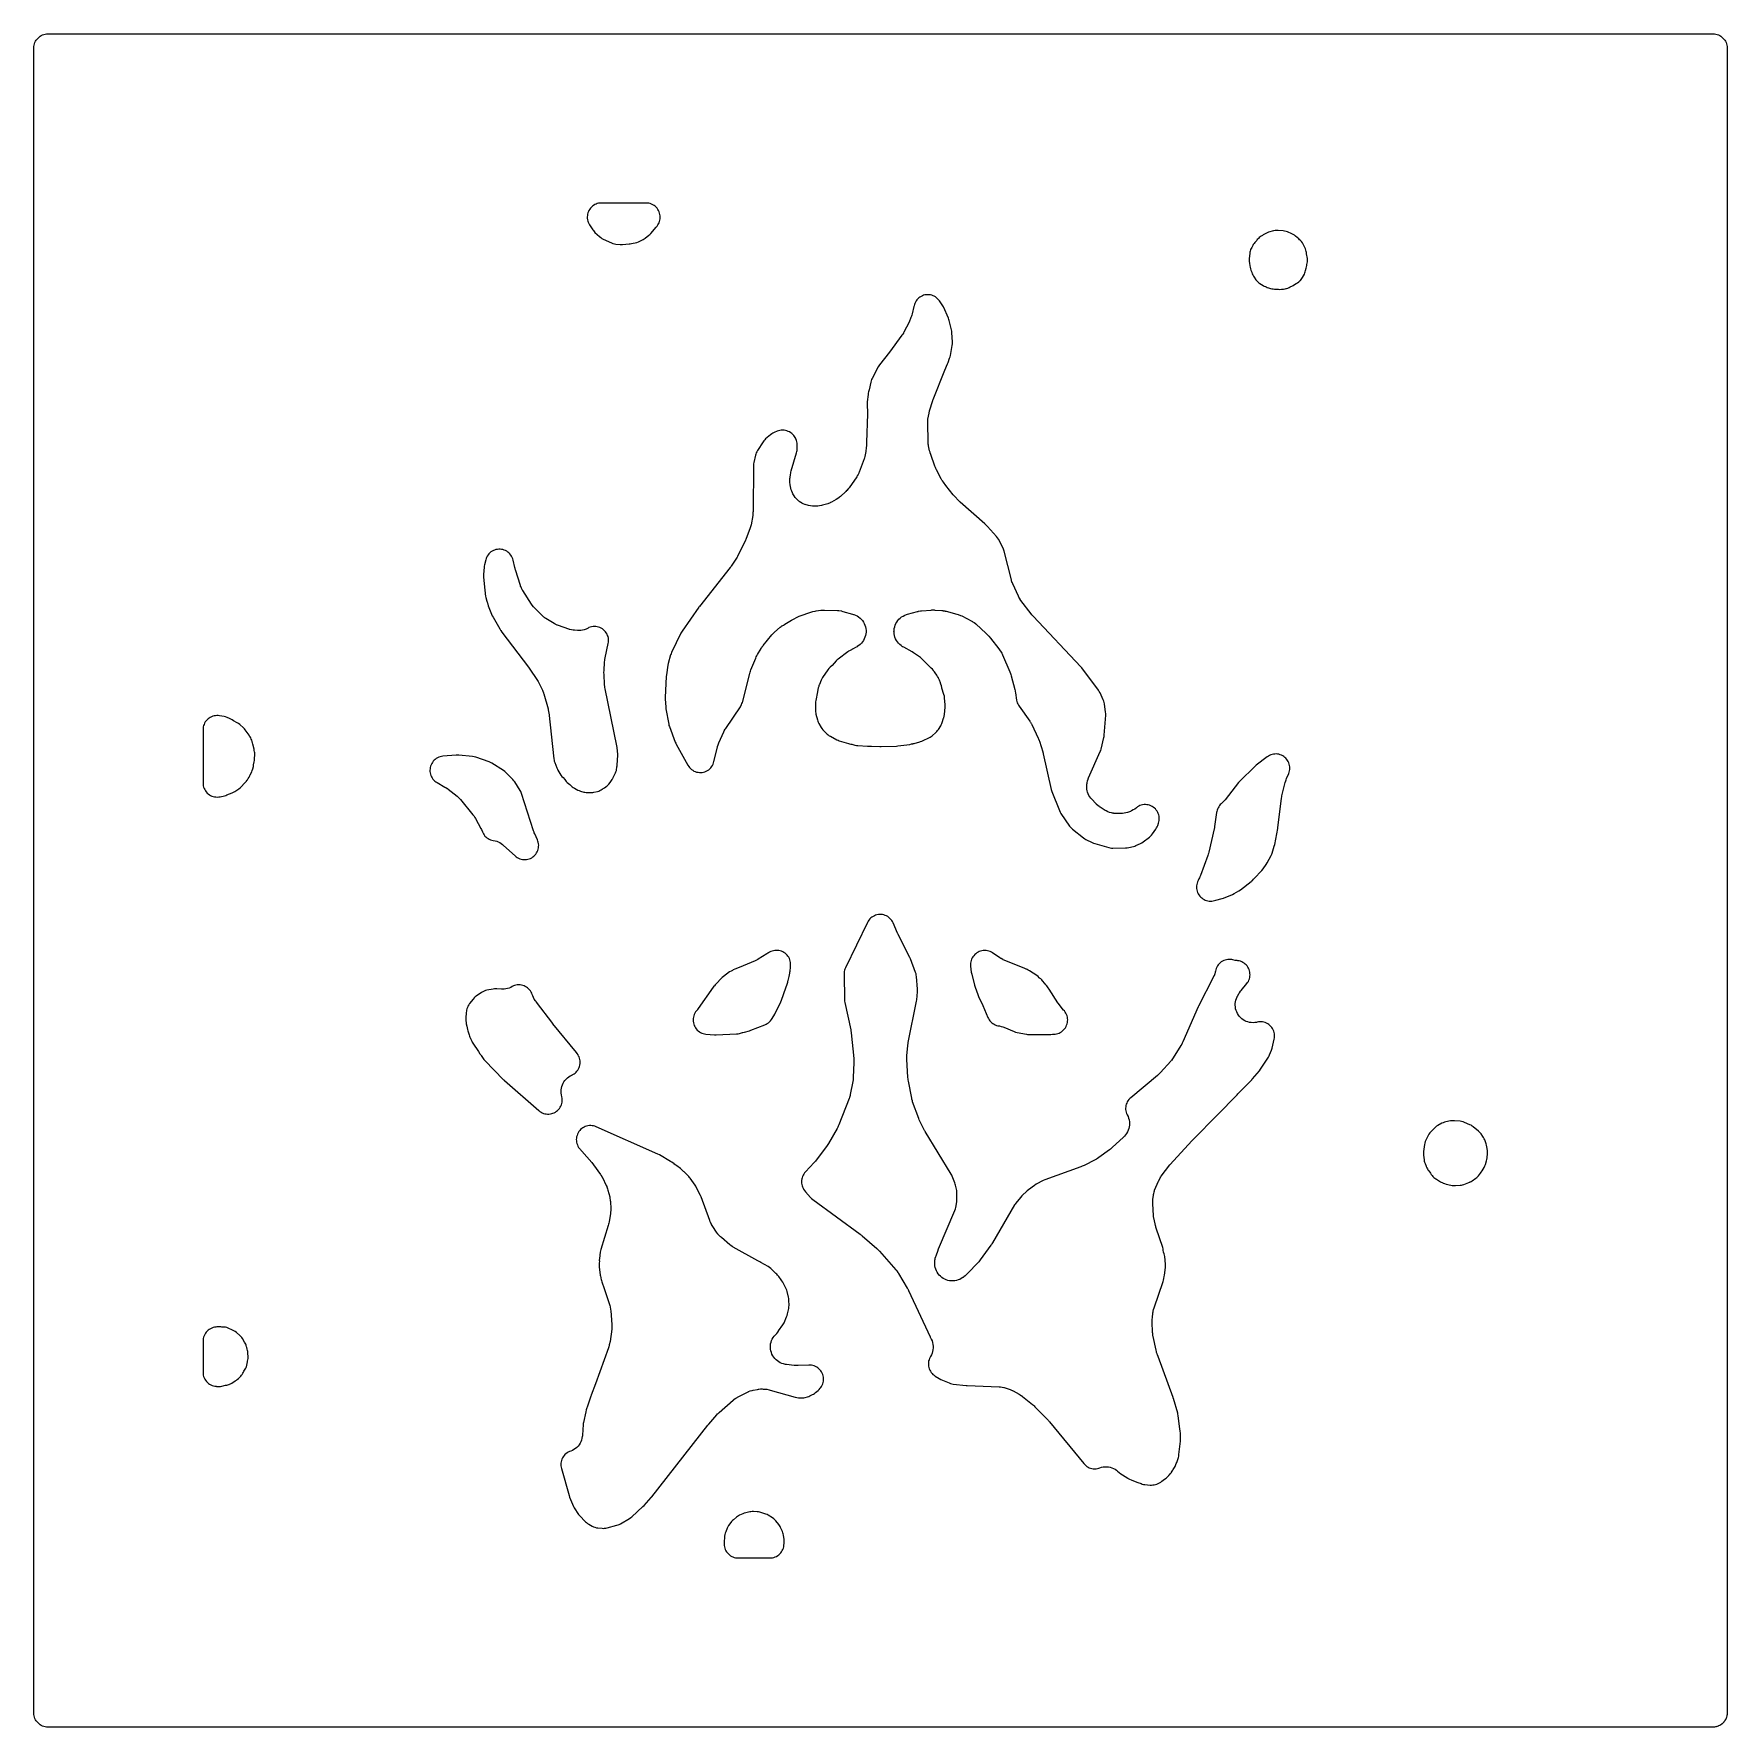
# Model space of a CAD drawing. Header units: millimetres. Extents: x 0 to 300, y 0 to 300.
import ezdxf

# ---------------------------------------------------------------- set-up
doc = ezdxf.new("R2010")
doc.units = ezdxf.units.MM
doc.layers.add('CUT', color=7, linetype='CONTINUOUS')

msp = doc.modelspace()

# ---------------------------------------------------------------- linework, layer by layer
at = {"layer": 'CUT'}
for points in [[(1.6252, -0.0395), (1.3944, 0.0431), (1.1729, 0.1479), (0.9627, 0.2738), (0.7659, 0.4198), (0.5844, 0.5844), (0.4198, 0.7659), (0.2738, 0.9627), (0.1479, 1.1729), (0.0431, 1.3944), (-0.0395, 1.6252), (-0.099, 1.8629), (-0.135, 2.1053), (-0.15, 2.4114), (-0.15, 297.5886), (-0.135, 297.8947), (-0.099, 298.1371), (-0.0395, 298.3748), (0.0431, 298.6056), (0.1479, 298.8271), (0.2738, 299.0373), (0.4198, 299.2341), (0.5844, 299.4156), (0.7659, 299.5802), (0.9627, 299.7262), (1.1729, 299.8521), (1.3944, 299.9569), (1.6252, 300.0395), (1.8629, 300.099), (2.1053, 300.135), (2.4114, 300.15), (297.5872, 300.15), (297.8933, 300.135), (298.1357, 300.099), (298.3734, 300.0395), (298.6041, 299.9569), (298.8256, 299.8521), (299.0358, 299.7262), (299.2326, 299.5802), (299.4142, 299.4156), (299.5787, 299.2341), (299.7247, 299.0373), (299.8507, 298.8271), (299.9554, 298.6056), (300.038, 298.3748), (300.0975, 298.1371), (300.1335, 297.8947), (300.1485, 297.5886), (300.1485, 297.0131), (300.1485, 2.4114), (300.1339, 2.114), (300.1297, 2.0799), (300.102, 1.893), (300.1003, 1.8816), (300.099, 1.8729), (300.0988, 1.8714), (300.0917, 1.8394), (300.0401, 1.6336), (300.0303, 1.6036), (300.0302, 1.6033), (299.9584, 1.4029), (299.9456, 1.3737), (299.8932, 1.2629), (299.8922, 1.2608), (299.8547, 1.1814), (299.8388, 1.1531), (299.838, 1.1519), (299.8352, 1.1471), (299.8173, 1.1173), (299.7299, 0.9714), (299.718, 0.9544), (299.7105, 0.9436), (299.6986, 0.9275), (299.6934, 0.9206), (299.6729, 0.8929), (299.5852, 0.7747), (299.562, 0.7475), (299.5181, 0.6991), (299.5145, 0.6951), (299.4969, 0.6757), (299.4223, 0.5933), (299.4104, 0.5818), (299.3946, 0.5666), (299.3171, 0.4964), (299.3158, 0.4953), (299.3012, 0.482), (299.2426, 0.4289), (299.2253, 0.4152), (299.2098, 0.4029), (299.0526, 0.2863), (299.0501, 0.2845), (299.048, 0.2829), (299.0479, 0.2828), (299.0096, 0.2581), (298.9887, 0.2456), (298.9747, 0.2372), (298.9376, 0.215), (298.8402, 0.1566), (298.7957, 0.1337), (298.6213, 0.0513), (298.5703, 0.031), (298.3936, -0.0322), (298.3417, -0.0472), (298.3357, -0.0489), (298.3186, -0.0532), (298.2281, -0.0759), (298.2192, -0.0781), (298.159, -0.0932), (298.0987, -0.1043), (298.0942, -0.1052), (297.9198, -0.131), (297.8482, -0.1372), (297.5872, -0.15), (2.9618, -0.15), (2.4114, -0.15), (2.1053, -0.135), (1.8629, -0.099)], [(99.5463, 269.9625), (99.3258, 269.8591), (99.1164, 269.7348), (98.9202, 269.5907), (98.7389, 269.4281), (98.5742, 269.2487), (98.4278, 269.0542), (98.301, 268.8463), (98.195, 268.627), (98.1109, 268.3985), (98.0494, 268.1629), (98.0111, 267.9224), (97.9964, 267.6794), (98.0054, 267.4361), (98.038, 267.1947), (98.0939, 266.9578), (98.1727, 266.7273), (98.2735, 266.5057), (98.3953, 266.2949), (98.957, 265.4241), (99.0787, 265.2518), (99.2146, 265.0904), (99.3635, 264.941), (100.1814, 264.1871), (100.3854, 264.0182), (100.6061, 263.8718), (100.841, 263.7495), (102.2919, 263.0899), (102.5476, 262.9902), (102.8127, 262.9191), (103.0841, 262.8775), (103.8344, 262.8044), (104.0464, 262.7928), (104.2587, 262.7992), (105.4283, 262.8845), (105.6289, 262.9073), (105.827, 262.9462), (106.7684, 263.1709), (107.0557, 263.258), (107.3304, 263.3789), (107.8835, 263.6631), (108.0859, 263.7794), (108.2766, 263.914), (108.928, 264.421), (109.1141, 264.5811), (109.2836, 264.7587), (110.2423, 265.8676), (110.4012, 266.0719), (110.5381, 266.2915), (110.6197, 266.4388), (110.7286, 266.6607), (110.815, 266.8922), (110.8782, 267.131), (110.9175, 267.375), (110.9325, 267.6217), (110.9231, 267.8686), (110.8894, 268.1134), (110.8316, 268.3536), (110.7504, 268.587), (110.6466, 268.8113), (110.5211, 269.0242), (110.3753, 269.2236), (110.2104, 269.4077), (110.0282, 269.5746), (109.8304, 269.7228), (109.619, 269.8506), (109.3959, 269.957), (109.1635, 270.0408), (108.9239, 270.1013), (108.6795, 270.1378), (108.4327, 270.15), (100.4962, 270.15), (100.253, 270.1381), (100.0121, 270.1027), (99.7758, 270.0439)], [(215.4619, 259.4628), (215.497, 259.0335), (215.5349, 258.7584), (215.6031, 258.4893), (215.7007, 258.2294), (215.8537, 257.882), (215.8625, 257.8464), (215.9315, 257.6161), (216.0223, 257.3935), (216.134, 257.1806), (216.2657, 256.9795), (216.5865, 256.5374), (216.7393, 256.3471), (216.91, 256.1726), (217.0968, 256.0156), (217.2981, 255.8775), (217.8729, 255.5232), (218.0664, 255.4154), (218.2688, 255.3252), (218.3474, 255.2982), (218.3833, 255.2777), (218.5944, 255.1817), (218.8135, 255.1057), (219.1608, 255.0029), (219.3854, 254.9476), (219.6143, 254.9134), (219.8453, 254.9004), (219.9737, 254.8991), (220.0942, 254.876), (220.3708, 254.8542), (220.4601, 254.8571), (220.556, 254.8436), (220.8418, 254.8361), (221.1266, 254.8613), (221.333, 254.8916), (221.4923, 254.8986), (221.758, 254.9391), (221.9592, 254.9925), (222.0098, 255.0024), (222.2394, 255.0707), (222.4614, 255.1608), (222.6738, 255.2716), (222.7745, 255.3305), (222.9287, 255.3994), (223.1773, 255.5277), (223.3976, 255.6747), (223.7346, 255.851), (223.9706, 255.9915), (224.1897, 256.1571), (224.3894, 256.3457), (224.4632, 256.4235), (224.6106, 256.5936), (224.7421, 256.7763), (224.8566, 256.9701), (225.1675, 257.5547), (225.2622, 257.7534), (225.339, 257.9597), (225.3974, 258.1719), (225.5001, 258.6212), (225.5654, 258.8156), (225.6248, 259.0949), (225.6369, 259.2214), (225.6788, 259.4569), (225.6979, 259.6994), (225.7087, 260.0614), (225.7026, 260.3247), (225.6689, 260.586), (225.6231, 260.8364), (225.5698, 261.1654), (225.5235, 261.3806), (225.4895, 261.5661), (225.4353, 261.7987), (225.3592, 262.0251), (225.2618, 262.2432), (224.9464, 262.8676), (224.817, 263.0937), (224.6647, 263.3052), (224.4913, 263.4996), (224.3321, 263.6444), (224.1781, 263.7935), (223.6041, 264.2911), (223.3944, 264.4543), (223.1684, 264.5943), (222.9289, 264.7095), (222.1855, 265.0197), (221.9348, 265.1089), (221.676, 265.171), (221.4121, 265.2052), (220.5328, 265.2719), (220.2528, 265.2775), (219.9738, 265.2516), (219.6995, 265.1947), (218.8377, 264.9648), (218.5737, 264.8784), (218.3209, 264.7633), (218.0825, 264.6208), (217.8774, 264.4823), (217.7214, 264.4097), (217.5269, 264.2968), (217.3433, 264.167), (217.1722, 264.0211), (217.0148, 263.8605), (217.0146, 263.8603), (216.9789, 263.8286), (216.8277, 263.6684), (216.7157, 263.5264), (216.3792, 263.1506), (216.2419, 262.9831), (216.1195, 262.8043), (216.0131, 262.6156), (215.8995, 262.3919), (215.8935, 262.379), (215.8345, 262.2888), (215.7296, 262.0922), (215.6425, 261.8871), (215.6254, 261.8412), (215.5584, 261.6343), (215.5097, 261.4223), (215.4795, 261.2069), (215.3948, 260.3232), (215.3838, 260.0415), (215.4045, 259.7603), (215.4568, 259.4832)], [(116.4996, 169.6826), (116.7046, 169.5393), (116.9228, 169.4171), (117.1522, 169.3174), (117.3903, 169.2411), (117.6349, 169.189), (117.8835, 169.1615), (118.1336, 169.1591), (118.3827, 169.1816), (118.6283, 169.2289), (118.8679, 169.3006), (119.0992, 169.3957), (119.3198, 169.5136), (119.5275, 169.6529), (119.7202, 169.8122), (119.8961, 169.99), (120.0534, 170.1845), (120.1904, 170.3937), (120.3058, 170.6155), (120.3985, 170.8478), (120.4675, 171.0882), (121.071, 173.6708), (121.1176, 173.8503), (121.1268, 173.8821), (121.2463, 174.2329), (121.2585, 174.2637), (121.3312, 174.4342), (122.2172, 176.3799), (122.286, 176.523), (122.2989, 176.5484), (122.4544, 176.8251), (122.4694, 176.8493), (122.5558, 176.9825), (125.1425, 180.7903), (125.2564, 180.9746), (125.3539, 181.1681), (125.4342, 181.3692), (125.4969, 181.5766), (126.8035, 186.694), (126.8752, 186.9396), (126.9296, 187.1045), (127.0179, 187.3447), (127.8639, 189.4234), (127.9773, 189.675), (128.0604, 189.8428), (128.192, 190.0854), (128.8342, 191.172), (128.9114, 191.2971), (128.9257, 191.3192), (129.0946, 191.5598), (129.1105, 191.5807), (129.2019, 191.6958), (130.7447, 193.563), (130.8485, 193.6833), (130.8675, 193.7044), (131.0898, 193.9312), (131.1106, 193.9507), (131.2287, 194.0568), (132.2345, 194.9227), (132.3611, 195.0269), (132.3841, 195.045), (132.5183, 195.1415), (132.5574, 195.159), (132.7685, 195.2791), (132.9669, 195.4191), (133.0255, 195.4649), (134.1947, 196.1593), (135.5965, 196.8842), (137.8157, 197.6337), (137.9867, 197.687), (138.0175, 197.6957), (138.3662, 197.7774), (138.3977, 197.7832), (138.5746, 197.8115), (139.3929, 197.9223), (139.5471, 197.94), (139.5748, 197.9425), (139.8846, 197.9586), (139.9124, 197.9589), (140.0675, 197.9573), (142.3521, 197.8866), (142.581, 197.8725), (142.6216, 197.8687), (143.0746, 197.7987), (143.1145, 197.79), (143.337, 197.7344), (145.0535, 197.2489), (145.2311, 197.1939), (145.2626, 197.1832), (145.5806, 197.0581), (145.8581, 196.9158), (146.12, 196.7467), (146.3639, 196.5525), (146.5874, 196.3351), (146.7883, 196.0966), (146.9645, 195.8395), (147.1145, 195.5661), (147.2366, 195.2792), (147.3297, 194.9817), (147.3929, 194.6763), (147.4313, 194.3109), (147.4482, 194.2018), (147.4278, 194.0597), (147.3982, 193.7441), (147.3385, 193.438), (147.2488, 193.1395), (147.1299, 192.8512), (146.9831, 192.5761), (146.8098, 192.317), (146.6117, 192.0762), (146.3907, 191.8563), (146.149, 191.6593), (145.864, 191.4707), (145.8354, 191.4538), (145.6731, 191.363), (145.0484, 191.0334), (144.9779, 190.9996), (144.8287, 190.9176), (144.5081, 190.7484), (144.3384, 190.6502), (144.1769, 190.539), (142.4952, 189.2808), (142.3088, 189.1267), (142.1381, 188.9554), (141.3987, 188.1373), (141.0652, 187.8419), (140.8493, 187.6257), (140.6613, 187.3848), (139.7296, 186.0271), (139.5789, 185.7774), (139.4583, 185.5119), (139.1613, 184.7414), (139.1423, 184.7022), (139.0784, 184.5265), (139.0391, 184.4245), (138.9492, 184.1425), (138.8932, 183.8519), (138.8429, 183.4704), (138.5292, 181.9169), (138.492, 181.6698), (138.4797, 181.4203), (138.4807, 180.099), (138.4892, 179.8942), (138.5145, 179.6908), (138.5564, 179.4901), (138.8097, 178.4843), (138.8743, 178.2692), (138.958, 178.0607), (139.06, 177.8606), (139.4686, 177.1411), (139.6028, 176.9301), (139.7574, 176.7335), (139.9309, 176.5534), (140.5594, 175.9631), (140.7302, 175.8165), (140.9134, 175.6859), (141.1077, 175.5724), (142.2631, 174.965), (142.4751, 174.8659), (142.6955, 174.7871), (144.3256, 174.2887), (144.5198, 174.2378), (144.7175, 174.2026), (144.9376, 174.1724), (145.4488, 174.0185), (145.7246, 173.9523), (146.0062, 173.9177), (147.721, 173.8054), (147.97, 173.8016), (148.4291, 173.8173), (149.9026, 173.7451), (150.125, 173.7441), (152.8315, 173.8523), (153.0525, 173.871), (155.1722, 174.1453), (155.5124, 174.2136), (155.7067, 174.2669), (155.7475, 174.2729), (155.9541, 174.3214), (156.9587, 174.6025), (157.0667, 174.6398), (157.1151, 174.6531), (157.3309, 174.723), (157.5395, 174.8121), (158.5911, 175.319), (158.7822, 175.4216), (158.9637, 175.5403), (159.1343, 175.6744), (159.7857, 176.2338), (159.9622, 176.4009), (160.1216, 176.5843), (160.2624, 176.7823), (160.6747, 177.4262), (160.7849, 177.6161), (160.878, 177.815), (160.9532, 178.0213), (161.1955, 178.7882), (161.2105, 178.8306), (161.2164, 178.8544), (161.2228, 178.8746), (161.2917, 179.144), (161.3303, 179.4195), (161.443, 180.7686), (161.4516, 180.9576), (161.4459, 181.1467), (161.3611, 182.3906), (161.324, 182.6817), (161.253, 182.9665), (160.9038, 184.084), (160.8826, 184.2218), (160.8193, 184.5157), (160.7211, 184.7998), (160.5536, 185.2043), (160.5063, 185.3557), (160.4354, 185.5529), (160.3483, 185.7434), (160.2797, 185.8654), (160.2586, 185.9162), (160.1305, 186.1804), (159.9723, 186.4278), (159.6973, 186.8067), (159.5715, 186.9876), (159.5381, 187.0261), (159.381, 187.2426), (159.2049, 187.4588), (159.0059, 187.654), (158.6305, 187.9832), (157.449, 189.2074), (157.2732, 189.3728), (157.0822, 189.5205), (155.8411, 190.3879), (155.6149, 190.5287), (154.1106, 191.357), (153.9504, 191.4505), (153.9222, 191.4679), (153.6414, 191.6609), (153.4038, 191.8615), (153.1872, 192.0845), (152.9937, 192.3279), (152.8252, 192.5891), (152.6833, 192.8657), (152.5694, 193.155), (152.4846, 193.4541), (152.4298, 193.7602), (152.4092, 194.0221), (152.3866, 194.1975), (152.4002, 194.2784), (152.4491, 194.691), (152.5162, 194.9932), (152.6131, 195.2886), (152.7388, 195.5729), (152.892, 195.8435), (153.0711, 196.0976), (153.2744, 196.3328), (153.5, 196.5468), (153.7456, 196.7374), (154.0088, 196.9029), (154.287, 197.0416), (154.6056, 197.1627), (154.6371, 197.1729), (154.8148, 197.2258), (156.5435, 197.694), (156.7067, 197.7343), (156.736, 197.7409), (157.067, 197.7993), (157.0968, 197.8032), (157.2639, 197.8213), (158.9798, 197.9678), (159.1313, 197.9777), (159.1585, 197.9789), (159.462, 197.9801), (159.4892, 197.9792), (159.6407, 197.9706), (160.9022, 197.8736), (161.0712, 197.8567), (161.1013, 197.853), (161.4359, 197.7965), (161.4656, 197.7901), (161.6307, 197.7505), (163.5465, 197.2453), (163.7485, 197.1859), (163.7842, 197.1743), (164.1765, 197.022), (164.2107, 197.0065), (164.3999, 196.9141), (166.1765, 195.9835), (166.3159, 195.9067), (166.3405, 195.8924), (166.5873, 195.7352), (166.8198, 195.5576), (166.8416, 195.5394), (166.9617, 195.4349), (168.7095, 193.8481), (168.9164, 193.6259), (168.9692, 193.5692), (169.2002, 193.321), (169.5328, 192.9636), (170.9863, 191.0632), (171.4976, 190.3046), (171.554, 190.1984), (171.5659, 190.1734), (171.6298, 190.0326), (172.9389, 186.9833), (173.0355, 186.7344), (173.0949, 186.5632), (173.1735, 186.308), (173.829, 183.8739), (173.8794, 183.6625), (173.9094, 183.518), (173.9475, 183.3041), (174.1423, 181.9898), (174.1881, 181.7571), (174.2558, 181.5299), (174.3447, 181.31), (174.454, 181.0996), (174.5828, 180.9005), (176.472, 178.2628), (176.5644, 178.1277), (176.5804, 178.1032), (176.7471, 177.8215), (176.7609, 177.7956), (176.8348, 177.6496), (177.9756, 175.2692), (178.0347, 175.1396), (178.0448, 175.1162), (178.1481, 174.8508), (178.1564, 174.8267), (178.2004, 174.6912), (178.7658, 172.8303), (178.8025, 172.7009), (178.826, 172.6126), (178.8581, 172.482), (180.2943, 166.1556), (180.4009, 165.8064), (181.7191, 162.4015), (181.8404, 162.1355), (181.9919, 161.8855), (183.5251, 159.6606), (183.6779, 159.4611), (183.85, 159.278), (184.0395, 159.1131), (186.0265, 157.5524), (186.225, 157.4116), (186.4363, 157.2907), (187.5472, 156.725), (187.7683, 156.6256), (187.998, 156.5481), (190.4943, 155.8385), (190.7277, 155.7841), (190.9652, 155.7523), (191.2047, 155.7434), (193.4577, 155.7676), (193.7497, 155.7878), (194.0374, 155.8421), (194.8753, 156.0517), (195.0882, 156.1151), (195.2947, 156.1971), (196.1116, 156.5648), (196.3681, 156.6986), (196.6075, 156.8611), (197.7163, 157.7118), (197.906, 157.873), (198.0788, 158.0523), (198.2329, 158.2479), (198.8424, 159.1063), (198.975, 159.3141), (199.0865, 159.5339), (199.1758, 159.7636), (199.3106, 160.1683), (199.3769, 160.4059), (199.4195, 160.6488), (199.4379, 160.8948), (199.432, 161.1414), (199.4018, 161.3862), (199.3477, 161.6268), (199.2701, 161.861), (199.1698, 162.0863), (199.0477, 162.3007), (198.9052, 162.502), (198.7435, 162.6883), (198.5642, 162.8577), (198.3692, 163.0086), (198.1601, 163.1396), (197.9392, 163.2494), (197.7086, 163.3368), (197.4705, 163.4011), (197.2272, 163.4416), (196.981, 163.4579), (196.7345, 163.45), (196.49, 163.4177), (196.2498, 163.3615), (196.0163, 163.2819), (195.7918, 163.1797), (195.5785, 163.0559), (195.3784, 162.9116), (195.0878, 162.6795), (194.8216, 162.5077), (194.5124, 162.3496), (194.4816, 162.3358), (194.3073, 162.2628), (193.9809, 162.1356), (193.8243, 162.0785), (193.7961, 162.0689), (193.5018, 161.9834), (193.2274, 161.9296), (192.9227, 161.8975), (192.8929, 161.8957), (192.7264, 161.8893), (191.9076, 161.8762), (191.7241, 161.8778), (191.6913, 161.8789), (191.3258, 161.9089), (191.2933, 161.9132), (191.1148, 161.9411), (190.9435, 161.9764), (190.9126, 161.9836), (190.598, 162.0722), (190.32, 162.1799), (190.0278, 162.3262), (190.0001, 162.3418), (189.8471, 162.4325), (188.9529, 162.992), (188.8117, 163.0848), (188.7868, 163.102), (188.5394, 163.2898), (188.3098, 163.4992), (188.2884, 163.5205), (188.1715, 163.6426), (187.4546, 164.4258), (187.3383, 164.5591), (187.318, 164.5834), (187.122, 164.8429), (186.9663, 165.0954), (186.8351, 165.3616), (186.7295, 165.6389), (186.6505, 165.9249), (186.5989, 166.2171), (186.575, 166.5128), (186.5794, 166.838), (186.5814, 166.8696), (186.5963, 167.0459), (186.5995, 167.0749), (186.6254, 167.267), (186.6309, 167.3012), (186.7057, 167.6495), (186.8161, 167.9883), (186.8285, 168.0206), (186.9026, 168.1998), (188.9753, 172.8614), (189.0575, 173.071), (189.1204, 173.2873), (189.6239, 175.3611), (189.6645, 175.5654), (189.688, 175.7723), (189.943, 179.3329), (189.9476, 179.6053), (189.9226, 179.8767), (189.7038, 181.3581), (189.6598, 181.584), (189.5951, 181.8049), (189.5104, 182.019), (188.9382, 183.2904), (188.8087, 183.5396), (188.6521, 183.7728), (185.6837, 187.6964), (185.5115, 187.9004), (177.0703, 196.8801), (176.9403, 197.0257), (176.8547, 197.1269), (176.7325, 197.2791), (174.9089, 199.676), (174.7884, 199.8438), (174.7677, 199.8743), (174.5554, 200.2283), (174.5382, 200.2609), (174.447, 200.4462), (173.4573, 202.6039), (173.3877, 202.7657), (173.3759, 202.7949), (173.2598, 203.1273), (173.2508, 203.1574), (173.2046, 203.3274), (171.9549, 208.3873), (171.897, 208.586), (171.8228, 208.7793), (171.7329, 208.9658), (170.8985, 210.5279), (170.7425, 210.7822), (170.5574, 211.016), (168.9801, 212.7808), (168.7613, 212.9972), (168.5627, 213.1707), (168.5004, 213.2329), (164.1551, 217.1118), (162.8725, 218.378), (162.8576, 218.3933), (161.6035, 220.0236), (161.1574, 220.6331), (161.0031, 220.8611), (160.9041, 221.0196), (160.7669, 221.2583), (159.9237, 222.859), (159.8092, 223.0961), (159.7373, 223.2596), (159.6397, 223.5041), (158.9079, 225.5443), (158.8069, 225.864), (158.7793, 225.9609), (158.7188, 226.2032), (158.5291, 227.0881), (158.4999, 227.2395), (158.4821, 227.3428), (158.4736, 227.3997), (158.4718, 227.4424), (158.4006, 231.5287), (158.4012, 231.6882), (158.4019, 231.7167), (158.4072, 231.7946), (158.6051, 232.8731), (158.6423, 233.0447), (158.6741, 233.176), (158.6825, 233.2107), (158.6862, 233.2259), (158.6968, 233.2698), (158.7585, 233.4876), (159.2305, 234.9729), (159.2736, 235.1006), (159.3045, 235.1868), (159.3521, 235.3128), (161.4131, 240.4795), (161.8848, 241.617), (161.975, 241.888), (162.2623, 242.6083), (162.3441, 242.8478), (162.4012, 243.0944), (162.7256, 244.9078), (162.7594, 245.1872), (162.7617, 245.4686), (162.6794, 247.1744), (162.6556, 247.4183), (162.608, 247.6586), (162.2008, 249.2918), (162.1379, 249.504), (162.0564, 249.7097), (161.1575, 251.7149), (161.0539, 251.9201), (160.9319, 252.115), (160.4469, 252.8157), (160.2991, 253.0086), (160.1331, 253.1862), (159.9507, 253.3469), (159.7536, 253.4891), (159.5436, 253.6115), (159.3227, 253.7129), (159.093, 253.7924), (158.8566, 253.8492), (158.6159, 253.8828), (158.373, 253.8929), (158.1303, 253.8793), (157.8901, 253.8422), (157.6546, 253.7819), (157.4261, 253.6991), (157.2067, 253.5945), (156.9985, 253.469), (156.8034, 253.324), (156.6234, 253.1606), (156.4601, 252.9806), (156.315, 252.7855), (156.1896, 252.5773), (156.085, 252.3579), (156.0022, 252.1294), (155.942, 251.8939), (155.9255, 251.8134), (155.6138, 250.5171), (155.5421, 250.2597), (155.4873, 250.0868), (155.3974, 249.8351), (155.0692, 249.0099), (154.1338, 247.2279), (154.0646, 247.1019), (154.0518, 247.0795), (153.8991, 246.836), (153.8846, 246.8147), (153.8013, 246.6975), (151.5683, 243.6777), (149.8386, 241.4565), (149.7127, 241.2794), (149.6026, 241.0921), (148.513, 239.0382), (148.4114, 238.8225), (148.3308, 238.598), (148.272, 238.3669), (147.9986, 237.0281), (147.8846, 236.6545), (147.826, 236.4239), (147.7896, 236.1887), (147.6541, 234.9123), (147.6404, 234.612), (147.6677, 232.7342), (147.5271, 227.6514), (147.5195, 227.4957), (147.5122, 227.3901), (147.4982, 227.2348), (147.3265, 225.6918), (147.3057, 225.5352), (147.3014, 225.5072), (147.2452, 225.2223), (147.1651, 224.9432), (147.1562, 224.9164), (147.1031, 224.7676), (146.2107, 222.4219), (146.1529, 222.2789), (146.142, 222.2535), (146.0197, 221.9976), (145.8768, 221.7527), (145.8619, 221.7294), (145.7761, 221.6012), (144.4216, 219.6647), (144.3004, 219.501), (144.278, 219.4724), (144.0097, 219.166), (143.9844, 219.14), (143.8381, 218.9982), (142.8933, 218.1301), (142.7298, 217.9883), (142.6999, 217.9639), (142.3498, 217.7099), (142.3173, 217.689), (142.1318, 217.5776), (141.3017, 217.1109), (141.112, 217.0113), (141.0777, 216.9945), (140.6827, 216.8285), (140.6467, 216.8158), (140.4427, 216.7499), (139.7183, 216.5389), (139.5481, 216.4936), (139.5175, 216.4863), (139.1996, 216.4253), (138.8774, 216.3944), (138.8459, 216.3928), (138.6699, 216.3884), (138.1381, 216.3875), (137.9544, 216.3917), (137.9216, 216.3932), (137.5855, 216.4257), (137.2542, 216.4909), (137.2224, 216.4988), (137.0452, 216.5474), (136.7871, 216.6251), (136.6259, 216.6776), (136.5973, 216.6876), (136.3082, 216.804), (136.0551, 216.9336), (135.7916, 217.1001), (135.7667, 217.1175), (135.6299, 217.2176), (135.5199, 217.3019), (135.3727, 217.4208), (135.3469, 217.4426), (135.0937, 217.6809), (134.8857, 217.9205), (134.6854, 218.2047), (134.6674, 218.2333), (134.5704, 218.3957), (134.4668, 218.5795), (134.3886, 218.7258), (134.3752, 218.7523), (134.2496, 219.03), (134.1579, 219.2926), (134.0831, 219.5882), (134.0771, 219.6173), (134.0472, 219.7804), (133.9613, 220.3154), (133.9353, 220.5097), (133.9316, 220.5445), (133.9119, 220.9041), (133.9298, 221.2639), (133.9334, 221.2987), (133.9585, 221.4931), (134.0361, 221.9916), (134.0812, 222.2301), (134.117, 222.391), (134.1774, 222.6261), (135.1133, 225.8328), (135.1677, 226.0574), (135.2011, 226.2861), (135.2133, 226.5169), (135.2182, 227.2707), (135.2059, 227.5352), (135.1657, 227.7969), (135.0981, 228.0529), (135.0037, 228.3003), (134.9748, 228.3654), (134.8729, 228.5696), (134.7528, 228.7636), (134.6155, 228.9459), (134.4622, 229.1149), (134.294, 229.2692), (134.1125, 229.4075), (134.1118, 229.408), (133.8891, 229.5455), (133.6533, 229.659), (133.4068, 229.7472), (133.1525, 229.8092), (132.8932, 229.8442), (132.8536, 229.8475), (132.6168, 229.8556), (132.3803, 229.8413), (132.1462, 229.8047), (131.9166, 229.7461), (131.6935, 229.666), (131.1604, 229.4454), (130.9243, 229.333), (130.7013, 229.1965), (130.4937, 229.0374), (129.6329, 228.3031), (129.4598, 228.1407), (129.303, 227.9627), (129.1637, 227.7705), (128.1621, 226.2408), (128.0459, 226.0443), (127.9481, 225.838), (127.8695, 225.6237), (127.8108, 225.4031), (127.5326, 224.1251), (127.4912, 223.8738), (127.4755, 223.6196), (127.3894, 215.4174), (127.3847, 215.2649), (127.3833, 215.2377), (127.3554, 214.9341), (127.3518, 214.907), (127.3285, 214.7563), (127.0384, 213.0978), (127.0046, 212.9276), (126.9978, 212.8973), (126.9067, 212.5624), (126.8971, 212.5328), (126.84, 212.3689), (126.1982, 210.6555), (126.1245, 210.4732), (126.0711, 210.3508), (125.9879, 210.1726), (124.7188, 207.632), (124.6236, 207.4535), (124.5557, 207.3341), (124.4509, 207.1611), (123.6493, 205.9137), (123.5434, 205.7577), (123.4689, 205.6535), (123.3553, 205.5031), (117.8819, 198.6189), (117.8645, 198.5967), (117.8614, 198.5927), (117.7909, 198.4974), (114.7996, 194.2453), (114.6869, 194.0701), (114.5893, 193.8862), (112.9329, 190.4257), (112.8457, 190.2206), (112.7771, 190.0084), (112.3536, 188.4664), (112.2957, 188.1992), (112.0172, 186.4582), (111.9882, 186.1718), (111.8272, 182.4659), (111.828, 182.2308), (111.9026, 180.7602), (111.9404, 180.4357), (112.4381, 177.723), (112.4879, 177.5061), (112.5569, 177.2945), (113.6014, 174.5155), (113.6742, 174.3419), (113.7599, 174.1743), (115.8514, 170.4363), (115.9843, 170.2245), (116.1377, 170.0269), (116.31, 169.8457)], [(84.4406, 207.7111), (84.2863, 207.9056), (84.1136, 208.0838), (83.924, 208.2439), (83.7195, 208.3845), (83.502, 208.5042), (83.2737, 208.6016), (83.037, 208.676), (82.794, 208.7265), (82.5472, 208.7527), (82.299, 208.7542), (82.0519, 208.7312), (81.8083, 208.6838), (81.5705, 208.6124), (81.3411, 208.5179), (81.1221, 208.401), (80.9158, 208.263), (80.7242, 208.1052), (80.5492, 207.9293), (80.3925, 207.7368), (80.2557, 207.5297), (80.1401, 207.3101), (80.0468, 207.0801), (79.9768, 206.842), (79.7651, 205.9635), (79.7273, 205.7746), (79.7041, 205.5833), (79.5963, 204.2752), (79.5879, 204.047), (79.6004, 203.8191), (79.8365, 201.4768), (79.8753, 200.9481), (79.9005, 200.7327), (79.9221, 200.6278), (79.923, 200.6189), (79.9551, 200.399), (80.0066, 200.1829), (80.1983, 199.5121), (80.2408, 199.3431), (80.2823, 199.2178), (80.4288, 198.7049), (80.5334, 198.4101), (81.1567, 196.9501), (81.2878, 196.687), (82.4832, 194.6048), (82.6316, 194.3821), (82.6719, 194.3108), (82.8652, 194.0187), (87.5924, 187.86), (89.2589, 185.2715), (89.3802, 185.0694), (89.4582, 184.9297), (89.5666, 184.7204), (90.0308, 183.7502), (90.0966, 183.6047), (90.1078, 183.5784), (90.2206, 183.2798), (90.2296, 183.2526), (90.2763, 183.0999), (91.031, 180.4347), (91.0703, 180.2839), (91.0768, 180.2568), (91.1365, 179.951), (91.1407, 179.9234), (91.1609, 179.7689), (92.0625, 171.5811), (92.0959, 171.3653), (92.148, 171.1532), (92.2183, 170.9465), (92.5986, 169.9714), (92.688, 169.7691), (92.7949, 169.5754), (93.3279, 168.7037), (93.4962, 168.4619), (93.6917, 168.2415), (93.999, 167.9337), (94.2704, 167.5823), (94.4541, 167.3702), (94.6605, 167.18), (94.8869, 167.0141), (94.9732, 166.958), (95.1213, 166.8097), (95.311, 166.6382), (95.5172, 166.487), (95.7378, 166.3576), (96.3321, 166.0488), (96.56, 165.9446), (96.7972, 165.8636), (97.3859, 165.6952), (97.5894, 165.6461), (97.7962, 165.6142), (98.005, 165.5997), (98.5185, 165.5856), (98.7391, 165.5893), (98.9584, 165.6124), (99.1749, 165.6548), (99.8038, 165.8069), (100.0249, 165.8713), (100.2393, 165.9558), (100.4449, 166.0597), (100.6401, 166.1821), (100.7849, 166.2824), (100.8348, 166.3069), (101.0747, 166.4602), (101.2675, 166.6169), (101.3601, 166.6811), (101.5266, 166.8071), (101.682, 166.9466), (101.8252, 167.0985), (102.0647, 167.3749), (102.2005, 167.546), (102.3207, 167.7284), (102.4246, 167.9206), (102.5421, 168.1626), (102.5665, 168.208), (102.5844, 168.2498), (102.991, 169.0875), (103.0827, 169.3011), (103.1541, 169.5222), (103.2047, 169.7491), (103.234, 169.9796), (103.2489, 170.1666), (103.268, 170.3167), (103.3589, 171.4558), (103.3649, 171.6149), (103.3886, 171.9113), (103.3966, 172.1205), (103.387, 172.3296), (103.277, 173.5818), (103.236, 173.8634), (101.1705, 183.9745), (101.1263, 184.2388), (101.1027, 184.4191), (101.0775, 184.6858), (100.967, 186.5708), (100.9606, 186.8078), (100.9614, 186.9688), (100.97, 187.2057), (101.076, 188.764), (101.1046, 189.0363), (101.1307, 189.2202), (101.179, 189.4897), (101.7278, 192.0144), (101.7685, 192.2598), (101.7846, 192.508), (101.7759, 192.7566), (101.7426, 193.0031), (101.685, 193.245), (101.6036, 193.48), (101.4992, 193.7058), (101.373, 193.9201), (101.226, 194.1208), (101.0599, 194.3059), (100.8762, 194.4735), (100.6767, 194.6221), (100.4635, 194.7501), (100.2386, 194.8564), (100.0042, 194.9397), (99.7628, 194.9993), (99.5166, 195.0347), (99.2681, 195.0454), (99.0197, 195.0313), (98.774, 194.9927), (98.5334, 194.9298), (98.3002, 194.8434), (98.1521, 194.771), (98.1518, 194.7718), (97.7737, 194.5879), (97.4687, 194.4767), (97.1539, 194.3976), (96.8326, 194.3514), (96.477, 194.3373), (96.4424, 194.3378), (96.2489, 194.3451), (95.7072, 194.3797), (95.5385, 194.3943), (95.5084, 194.3976), (95.2008, 194.4453), (94.8988, 194.5206), (94.8698, 194.5293), (94.7087, 194.5813), (92.8915, 195.2132), (92.7058, 195.2834), (92.6729, 195.2968), (92.3139, 195.4661), (92.2827, 195.4829), (92.1104, 195.5816), (90.6629, 196.4622), (90.5334, 196.5446), (90.5105, 196.5598), (90.2823, 196.7257), (90.0684, 196.9096), (90.0483, 196.9284), (89.9383, 197.0354), (88.6312, 198.3601), (88.4997, 198.5004), (88.4769, 198.526), (88.2364, 198.8259), (88.2163, 198.8537), (88.1078, 199.0125), (86.5568, 201.4134), (86.4693, 201.5557), (86.4542, 201.5815), (86.3112, 201.8533), (86.1929, 202.1367), (86.1827, 202.1648), (86.1288, 202.3229), (85.2545, 205.0881), (85.2109, 205.2365), (85.1834, 205.338), (85.146, 205.4881), (84.845, 206.8112), (84.778, 207.0502), (84.6876, 207.2813), (84.5748, 207.5024)], [(31.8113, 179.1871), (31.5781, 179.1237), (31.3522, 179.0381), (31.1356, 178.931), (30.9303, 178.8036), (30.7383, 178.6569), (30.5613, 178.4924), (30.4011, 178.3116), (30.259, 178.1161), (30.1365, 177.9079), (30.0346, 177.6888), (29.9544, 177.4609), (29.8966, 177.2263), (29.8617, 176.9872), (29.85, 176.7458), (29.85, 176.5902), (29.85, 176.4803), (29.85, 167.5194), (29.85, 167.4064), (29.85, 167.3008), (29.8623, 167.0529), (29.8992, 166.8074), (29.9602, 166.5668), (30.0448, 166.3334), (30.1521, 166.1096), (30.2811, 165.8975), (30.4304, 165.6992), (30.5987, 165.5167), (30.7843, 165.3519), (30.9853, 165.2062), (31.1998, 165.0812), (31.4256, 164.978), (31.6605, 164.8978), (31.9022, 164.8413), (32.1483, 164.809), (32.3964, 164.8013), (32.6441, 164.8182), (32.8889, 164.8596), (33.6812, 165.0345), (33.8944, 165.0915), (34.1018, 165.1672), (35.0432, 165.5584), (35.2627, 165.6624), (35.4711, 165.7872), (36.2156, 166.2838), (36.427, 166.4415), (36.6206, 166.6206), (37.2334, 167.2508), (37.3984, 167.4383), (37.5438, 167.6414), (37.6285, 167.7729), (37.7231, 167.8785), (37.8819, 168.1), (38.0156, 168.3375), (38.1242, 168.5577), (38.1524, 168.6061), (38.2275, 168.767), (38.4818, 169.2826), (38.5857, 169.5246), (38.6636, 169.7762), (38.7735, 170.2113), (38.8214, 170.4485), (38.8261, 170.4945), (38.9469, 171.0441), (38.9878, 171.2867), (39.0046, 171.5322), (39.0215, 172.4037), (39.0163, 172.621), (38.9922, 172.8369), (38.9494, 173.05), (38.9028, 173.2394), (38.8919, 173.3005), (38.6881, 174.2024), (38.6245, 174.4322), (38.5808, 174.5463), (38.5555, 174.6492), (38.491, 174.8676), (38.407, 175.0792), (38.304, 175.2822), (38.183, 175.4751), (38.1745, 175.4874), (38.1688, 175.5004), (38.0361, 175.7606), (37.8741, 176.0035), (37.3386, 176.7126), (37.1827, 176.8993), (37.0095, 177.07), (36.3529, 177.6568), (36.127, 177.8364), (35.8818, 177.9888), (35.2405, 178.3377), (35.0057, 178.4952), (34.7956, 178.6216), (34.5741, 178.7269), (34.1227, 178.9148), (33.8576, 179.0081), (33.5836, 179.071), (32.7718, 179.21), (32.532, 179.2392), (32.2905, 179.2451), (32.0495, 179.2277)], [(71.4379, 171.7532), (71.2267, 171.6301), (71.0285, 171.4869), (70.8453, 171.325), (70.6787, 171.146), (70.5304, 170.9516), (70.4018, 170.7437), (70.2942, 170.5241), (70.2084, 170.2952), (70.1455, 170.0589), (70.106, 169.8176), (70.0902, 169.5736), (70.0983, 169.3292), (70.1303, 169.0868), (70.1858, 168.8487), (70.2642, 168.6171), (70.365, 168.3943), (70.487, 168.1825), (70.6291, 167.9835), (70.79, 167.7994), (70.9681, 167.6319), (71.1617, 167.4825), (71.3689, 167.3528), (72.7586, 166.5751), (72.8897, 166.4982), (72.9129, 166.4839), (73.1653, 166.3145), (73.1873, 166.2984), (73.3081, 166.2061), (74.902, 164.937), (75.0507, 164.8123), (75.0766, 164.7893), (75.3535, 164.5176), (75.377, 164.4921), (75.5046, 164.3458), (77.7167, 161.6728), (77.8302, 161.5287), (77.8498, 161.5024), (78.0549, 161.1984), (78.0719, 161.1703), (78.1631, 161.0111), (79.125, 159.2317), (79.2101, 159.0645), (79.2246, 159.0342), (79.3932, 158.6303), (79.3939, 158.6306), (79.454, 158.4857), (79.566, 158.2751), (79.6976, 158.0761), (79.8475, 157.8905), (80.0145, 157.72), (80.1969, 157.5663), (80.3932, 157.4307), (80.6015, 157.3143), (80.8199, 157.2184), (81.0465, 157.1437), (81.2792, 157.091), (81.6425, 157.0267), (81.9276, 156.948), (82.204, 156.8429), (82.4694, 156.7123), (82.7213, 156.5573), (82.9803, 156.3623), (83.0045, 156.3422), (83.1376, 156.2264), (85.193, 154.3511), (85.3813, 154.1956), (85.5838, 154.0591), (85.7987, 153.943), (86.0239, 153.8484), (86.2572, 153.7763), (86.4964, 153.7273), (86.7393, 153.7019), (86.9836, 153.7002), (87.2268, 153.7225), (87.4666, 153.7683), (87.7009, 153.8373), (87.9273, 153.9289), (88.1437, 154.0421), (88.348, 154.1759), (88.5383, 154.329), (88.7128, 154.4999), (88.8697, 154.687), (89.0076, 154.8886), (89.1252, 155.1026), (89.2214, 155.3271), (89.2952, 155.5599), (89.3459, 155.7988), (89.3731, 156.0415), (89.3765, 156.2857), (89.356, 156.5291), (89.3118, 156.7693), (89.2445, 157.0041), (89.1545, 157.2311), (88.6873, 158.2607), (88.6039, 158.4596), (88.5511, 158.5962), (88.4792, 158.7996), (86.3532, 165.4153), (86.2799, 165.614), (86.19, 165.8058), (86.0843, 165.9894), (85.1407, 167.4772), (84.9883, 167.6916), (84.8142, 167.8888), (83.603, 169.1236), (83.384, 169.3219), (83.1432, 169.493), (81.0632, 170.793), (80.8248, 170.9245), (80.5736, 171.0293), (78.2187, 171.8641), (77.9284, 171.9476), (77.6301, 171.9956), (75.2382, 172.2329), (75.0056, 172.2451), (74.7729, 172.2355), (72.3714, 172.0248), (72.1292, 171.9916), (71.8913, 171.9348), (71.6602, 171.8551)], [(206.0642, 149.0644), (206.0541, 148.8212), (206.0676, 148.5781), (206.1048, 148.3375), (206.1651, 148.1017), (206.2481, 147.8729), (206.353, 147.6532), (206.4787, 147.4447), (206.6242, 147.2495), (206.7879, 147.0694), (206.9683, 146.906), (207.1638, 146.7609), (207.3725, 146.6356), (207.5924, 146.5311), (207.8214, 146.4485), (208.0573, 146.3886), (208.298, 146.3519), (208.541, 146.3388), (208.7843, 146.3494), (209.0253, 146.3836), (209.2618, 146.441), (209.4596, 146.4994), (210.5647, 146.7959), (210.85, 146.8911), (212.4057, 147.5169), (212.7221, 147.6709), (213.548, 148.1474), (213.8333, 148.3394), (215.7171, 149.8044), (215.8639, 149.9279), (215.8993, 149.9626), (215.9747, 150.026), (216.1655, 150.2262), (216.2597, 150.3367), (217.6227, 151.7815), (217.8402, 152.0463), (218.4123, 152.8493), (218.587, 153.1327), (219.2868, 154.4579), (219.3831, 154.6622), (219.4606, 154.8744), (219.8363, 156.0675), (219.9092, 156.3592), (220.4413, 159.2065), (220.4465, 159.2352), (220.4474, 159.2404), (220.4656, 159.3623), (221.1204, 164.6253), (221.158, 164.864), (221.1887, 165.0253), (221.2416, 165.2613), (221.7926, 167.3948), (221.8691, 167.6524), (221.9272, 167.8252), (222.022, 168.0767), (222.3977, 168.9751), (222.4801, 169.2024), (222.5401, 169.4365), (222.5773, 169.6754), (222.5912, 169.9167), (222.5817, 170.1582), (222.549, 170.3977), (222.4933, 170.6329), (222.4151, 170.8616), (222.3152, 171.0817), (222.1945, 171.2912), (222.0542, 171.488), (221.8955, 171.6703), (221.7199, 171.8365), (221.5291, 171.9849), (221.3249, 172.1142), (221.1091, 172.2231), (220.8839, 172.3108), (220.6512, 172.3762), (220.4133, 172.4189), (220.1723, 172.4384), (219.9307, 172.4346), (219.6905, 172.4074), (219.454, 172.3571), (219.2235, 172.2843), (219.0012, 172.1895), (218.789, 172.0737), (218.589, 171.938), (216.6251, 170.4615), (216.3691, 170.2405), (213.7184, 167.618), (213.4983, 167.3693), (211.1502, 164.3299), (211.0376, 164.1911), (211.0169, 164.1668), (210.7922, 163.9271), (210.5457, 163.7099), (210.5441, 163.7086), (210.5448, 163.7077), (210.4298, 163.6159), (210.2619, 163.4542), (210.1099, 163.2775), (209.975, 163.0874), (209.8583, 162.8856), (209.761, 162.6738), (209.6838, 162.4539), (209.6274, 162.2277), (209.5993, 162.0433), (209.5985, 162.0434), (209.2611, 159.587), (209.2348, 159.4223), (209.2144, 159.3108), (209.1807, 159.1475), (208.2369, 155.0314), (208.1758, 154.7996), (208.1294, 154.6436), (208.0537, 154.4161), (206.7415, 150.8583), (206.6523, 150.6382), (206.5871, 150.4908), (206.4841, 150.2767), (206.3365, 149.9933), (206.2348, 149.7721), (206.155, 149.5421), (206.098, 149.3055)], [(136.1608, 97.5213), (136.0836, 97.2947), (136.0285, 97.0617), (135.9958, 96.8245), (135.986, 96.5853), (135.9992, 96.3462), (136.0351, 96.1095), (136.0935, 95.8773), (136.1739, 95.6518), (136.2755, 95.435), (136.3665, 95.2626), (136.5188, 95.0113), (136.6996, 94.7795), (137.5762, 93.7826), (137.7689, 93.5863), (137.982, 93.4125), (146.3973, 87.2841), (146.5289, 87.1837), (146.6168, 87.1136), (146.744, 87.0074), (149.3443, 84.7371), (149.5204, 84.5731), (149.6362, 84.4581), (149.8014, 84.2832), (152.7409, 80.9635), (152.8586, 80.8238), (152.8791, 80.7983), (153.0935, 80.5026), (153.1113, 80.4752), (153.2075, 80.3198), (154.7378, 77.7068), (154.8231, 77.5529), (154.8787, 77.4469), (154.9567, 77.2891), (158.7888, 69.0616), (158.8035, 69.0306), (158.8075, 69.0224), (158.8709, 68.8998), (158.9011, 68.845), (158.9832, 68.6878), (158.9988, 68.6562), (159.1355, 68.3393), (159.2307, 68.0393), (159.2955, 67.7312), (159.329, 67.4181), (159.3312, 67.1033), (159.3018, 66.7899), (159.2413, 66.4809), (159.1501, 66.1796), (159.0293, 65.8889), (158.8656, 65.5851), (158.8645, 65.5832), (158.8655, 65.5826), (158.7888, 65.4565), (158.685, 65.2422), (158.602, 65.019), (158.5406, 64.7889), (158.5014, 64.554), (158.4847, 64.3164), (158.4907, 64.0783), (158.5193, 63.8419), (158.5703, 63.6093), (158.6432, 63.3826), (158.7374, 63.1638), (158.8519, 62.955), (158.9858, 62.7581), (159.1378, 62.5747), (159.3065, 62.4067), (159.4905, 62.2555), (159.6881, 62.1225), (160.4283, 61.6737), (160.7224, 61.5211), (162.176, 60.8853), (162.4134, 60.7955), (162.6587, 60.7302), (162.9094, 60.6902), (165.1629, 60.4467), (165.1964, 60.4433), (165.2025, 60.4428), (165.3442, 60.4335), (171.0604, 60.2199), (171.2323, 60.2095), (171.2631, 60.2069), (171.5776, 60.1661), (171.8869, 60.0965), (171.9167, 60.0883), (172.082, 60.0389), (172.8136, 59.8019), (172.9882, 59.7405), (173.0191, 59.7288), (173.358, 59.5807), (173.3876, 59.566), (173.5512, 59.4795), (174.6142, 58.884), (174.747, 58.8059), (174.7705, 58.7915), (175.0259, 58.6194), (175.0481, 58.6031), (175.1703, 58.5093), (176.9472, 57.0869), (177.12, 56.9398), (177.2343, 56.8364), (177.3979, 56.6791), (179.6886, 54.3389), (179.8033, 54.2163), (179.8794, 54.1313), (179.9886, 54.0036), (186.0452, 46.5921), (186.2099, 46.4097), (186.3916, 46.2443), (186.5888, 46.0976), (186.7994, 45.9709), (187.0214, 45.8655), (187.2527, 45.7825), (187.491, 45.7225), (187.7341, 45.6862), (187.9796, 45.674), (188.225, 45.686), (188.4681, 45.7219), (188.7065, 45.7816), (188.89, 45.8473), (189.2107, 45.9444), (189.5144, 46.0047), (189.8226, 46.0347), (190.1323, 46.0344), (190.4404, 46.0035), (190.744, 45.9425), (191.0401, 45.852), (191.3259, 45.7327), (191.5985, 45.586), (191.8801, 45.3965), (191.9066, 45.3767), (192.0518, 45.2626), (192.6272, 44.7869), (192.9237, 44.5761), (193.8558, 44.0108), (193.9282, 43.9611), (194.1791, 43.8097), (194.446, 43.6887), (195.4448, 43.3047), (195.6459, 43.237), (195.6662, 43.232), (196.2033, 43.0291), (196.4162, 42.9594), (196.6345, 42.909), (196.8564, 42.8784), (197.8018, 42.7909), (198.0421, 42.7803), (198.2824, 42.7928), (198.5203, 42.8284), (198.7537, 42.8866), (198.9805, 42.9671), (199.2523, 43.0785), (199.4811, 43.1861), (199.6979, 43.3163), (199.9004, 43.4678), (200.126, 43.6549), (200.1408, 43.6627), (200.3556, 43.8062), (200.6588, 44.0323), (200.879, 44.2171), (201.0766, 44.4261), (201.1455, 44.5079), (201.2628, 44.6161), (201.4359, 44.8132), (201.5874, 45.0273), (201.6165, 45.0733), (201.7296, 45.223), (201.8654, 45.4485), (201.9296, 45.5691), (202.1313, 45.8886), (202.2379, 46.0745), (202.3282, 46.2689), (202.393, 46.4472), (202.4553, 46.578), (202.5332, 46.7884), (202.8242, 47.6982), (202.8871, 47.9338), (202.9268, 48.1745), (203.199, 50.5421), (203.2148, 50.8806), (203.1914, 51.9841), (203.157, 52.3476), (203.02, 53.1589), (202.7862, 55.1232), (202.7531, 55.3282), (202.7031, 55.5298), (201.9428, 58.1282), (201.9338, 58.1584), (201.9321, 58.1639), (201.8898, 58.2899), (199.2255, 65.5786), (199.1157, 65.8873), (199.0797, 65.9884), (199.0663, 66.0261), (199.0049, 66.1989), (198.9743, 66.2924), (198.925, 66.4638), (198.8612, 66.7186), (198.3503, 69.1111), (198.3194, 69.2737), (198.3145, 69.3029), (198.2742, 69.6313), (198.2719, 69.6609), (198.2626, 69.8261), (198.1977, 71.7482), (198.1981, 72.0131), (198.2047, 72.1928), (198.2238, 72.457), (198.3162, 73.3126), (198.3449, 73.5226), (198.3511, 73.5599), (198.4438, 73.9734), (198.4542, 74.0097), (198.5179, 74.2119), (200.1457, 78.9068), (200.2155, 79.1463), (200.2612, 79.3916), (200.3128, 79.7741), (200.3129, 79.7747), (200.3563, 80.0074), (200.541, 81.3466), (200.5641, 81.6486), (200.5505, 81.9513), (200.4085, 83.2924), (200.3679, 83.5483), (200.301, 83.7987), (200.2019, 84.105), (200.1556, 84.4396), (200.1128, 84.6689), (200.0489, 84.8932), (198.8967, 88.3201), (198.8417, 88.4981), (198.8074, 88.62), (198.7613, 88.8005), (198.505, 89.9206), (198.4728, 90.0764), (198.4677, 90.1044), (198.4233, 90.4192), (198.4205, 90.4475), (198.4083, 90.6061), (198.2937, 92.6772), (198.2882, 92.8444), (198.2879, 92.8743), (198.2992, 93.2087), (198.3016, 93.2385), (198.3185, 93.405), (198.4159, 94.192), (198.4435, 94.3768), (198.4493, 94.4097), (198.5318, 94.774), (198.5408, 94.8061), (198.5956, 94.9848), (198.6179, 95.0514), (199.3159, 96.7014), (199.3389, 96.7515), (199.6254, 97.2742), (199.7126, 97.4219), (199.7919, 97.5362), (201.3179, 99.6024), (205.2488, 103.8607), (205.2878, 103.9023), (205.3145, 103.9304), (205.3541, 103.9714), (209.8757, 108.5801), (213.0871, 111.7917), (213.2525, 111.9743), (213.3968, 112.1691), (215.8517, 114.6713), (215.8744, 114.6947), (215.8785, 114.699), (215.9703, 114.8005), (217.2069, 116.2447), (217.4127, 116.5216), (218.7923, 118.674), (218.9142, 118.8864), (219.0147, 119.1096), (219.3309, 119.9151), (219.4344, 120.2439), (219.8225, 121.8574), (219.868, 122.0976), (219.8898, 122.341), (219.8877, 122.5855), (219.8618, 122.8286), (219.8122, 123.068), (219.7395, 123.3013), (219.6444, 123.5265), (219.5277, 123.7413), (219.3906, 123.9437), (219.2343, 124.1318), (219.0605, 124.3036), (218.8707, 124.4577), (218.6668, 124.5925), (218.4506, 124.7067), (218.2244, 124.7993), (217.9902, 124.8694), (217.7503, 124.9162), (217.5069, 124.9394), (217.2624, 124.9387), (217.0192, 124.9141), (216.7796, 124.8659), (216.6772, 124.84), (216.3743, 124.7943), (216.0684, 124.7782), (215.7625, 124.7919), (215.4593, 124.8354), (215.1617, 124.9081), (214.8727, 125.0094), (214.5949, 125.1384), (214.3309, 125.2938), (214.0833, 125.4741), (213.8545, 125.6777), (213.6465, 125.9025), (213.4613, 126.1465), (213.3008, 126.4074), (213.1665, 126.6827), (213.0595, 126.9697), (212.981, 127.2657), (212.9316, 127.568), (212.9119, 127.8737), (212.922, 128.1798), (212.9619, 128.4835), (213.0311, 128.7819), (213.129, 129.0721), (213.2667, 129.3783), (213.2816, 129.4073), (213.3685, 129.568), (213.5783, 129.9343), (213.6604, 130.0708), (213.6756, 130.0949), (213.8567, 130.3567), (213.8739, 130.3794), (213.9726, 130.5043), (214.966, 131.7078), (215.1106, 131.9012), (215.2358, 132.1077), (215.3405, 132.3253), (215.4237, 132.5519), (215.4847, 132.7856), (215.5228, 133.024), (215.5378, 133.265), (215.5294, 133.5063), (215.4978, 133.7457), (215.4433, 133.981), (215.3663, 134.2098), (215.2676, 134.4302), (215.1481, 134.64), (215.0089, 134.8373), (214.8513, 135.0203), (214.6768, 135.1872), (214.4871, 135.3365), (214.2838, 135.4668), (214.0688, 135.5769), (213.8443, 135.6657), (213.6123, 135.7324), (213.3748, 135.7765), (213.2257, 135.7895), (213.2258, 135.7908), (213.2237, 135.791), (212.885, 135.838), (212.4924, 135.9328), (212.4921, 135.9318), (212.3327, 135.9703), (212.0874, 136.0043), (211.8399, 136.014), (211.5927, 135.9991), (211.3482, 135.9598), (211.1088, 135.8965), (210.8768, 135.8098), (210.6546, 135.7006), (210.4442, 135.57), (210.2478, 135.4192), (210.0672, 135.2497), (209.9044, 135.0631), (209.7607, 134.8614), (209.6378, 134.6464), (209.5367, 134.4204), (209.4585, 134.1854), (209.4039, 133.9439), (209.3676, 133.7363), (209.2829, 133.4335), (209.1573, 133.1124), (209.1436, 133.0818), (209.0623, 132.9128), (206.4036, 127.7164), (206.391, 127.6915), (206.3887, 127.6869), (206.3387, 127.5802), (203.6083, 121.3759), (203.494, 121.1389), (203.4107, 120.9809), (203.28, 120.7524), (201.9069, 118.5377), (201.8143, 118.3956), (201.7971, 118.3705), (201.5931, 118.0996), (201.5738, 118.0762), (201.4628, 117.948), (199.6324, 115.9268), (199.4487, 115.7378), (199.3197, 115.6141), (199.1232, 115.4384), (194.3704, 111.4814), (194.1942, 111.3199), (194.0342, 111.1423), (193.892, 110.9502), (193.7687, 110.7454), (193.6656, 110.5297), (193.5836, 110.3052), (193.5233, 110.0739), (193.4854, 109.8379), (193.4703, 109.5993), (193.4779, 109.3604), (193.5084, 109.1233), (193.5614, 108.8902), (193.6364, 108.6633), (193.7327, 108.4445), (193.8931, 108.1228), (194.0036, 107.8325), (194.085, 107.5327), (194.1363, 107.2264), (194.1572, 106.9165), (194.1475, 106.606), (194.1071, 106.298), (194.0366, 105.9955), (193.9365, 105.7015), (193.8079, 105.4187), (193.6521, 105.15), (193.4705, 104.898), (193.2452, 104.6427), (193.2221, 104.619), (193.0895, 104.4896), (191.0826, 102.6246), (190.9056, 102.4701), (190.7821, 102.369), (190.5957, 102.2259), (188.691, 100.8562), (188.4621, 100.704), (188.3031, 100.6065), (188.0636, 100.4715), (186.1481, 99.4822), (185.9259, 99.3765), (185.7728, 99.3098), (185.5442, 99.2189), (179.1652, 96.9228), (178.832, 96.7746), (177.6196, 96.1256), (177.3154, 95.9334), (176.2272, 95.1306), (176.0056, 94.9466), (175.0459, 94.0509), (174.8018, 93.7879), (173.9877, 92.7735), (173.8763, 92.6236), (173.7765, 92.4658), (169.8679, 85.747), (169.767, 85.5833), (169.6956, 85.4738), (169.5863, 85.3154), (167.696, 82.72), (167.5459, 82.5274), (167.4398, 82.4001), (167.2775, 82.2177), (165.5113, 80.3584), (165.3222, 80.1729), (165.1896, 80.0517), (164.988, 79.8801), (164.7807, 79.716), (164.635, 79.6063), (164.6085, 79.5873), (164.3267, 79.4057), (164.0547, 79.2657), (163.7704, 79.1529), (163.4765, 79.0682), (163.1757, 79.0124), (162.8709, 78.9861), (162.5651, 78.9896), (162.261, 79.0228), (161.9616, 79.0853), (161.6696, 79.1767), (161.388, 79.2959), (161.1192, 79.442), (160.8659, 79.6135), (160.6305, 79.8088), (160.4151, 80.026), (160.2219, 80.2632), (160.0526, 80.518), (159.9089, 80.788), (159.7921, 81.0707), (159.7033, 81.3634), (159.6434, 81.6634), (159.6129, 81.9677), (159.6121, 82.2736), (159.6438, 82.6074), (159.6485, 82.6397), (159.6789, 82.8195), (159.6849, 82.8503), (159.7151, 82.9913), (159.721, 83.0164), (159.7976, 83.2943), (159.8054, 83.3189), (159.8517, 83.4555), (160.2082, 84.4452), (160.2439, 84.5402), (160.2691, 84.6044), (160.3073, 84.6985), (163.1812, 91.4968), (163.2731, 91.752), (163.3368, 92.0157), (163.5247, 93.0322), (163.5564, 93.264), (163.5663, 93.4978), (163.5619, 94.4966), (163.5476, 94.7523), (163.5073, 95.0052), (163.3048, 95.9578), (163.2512, 96.1654), (163.1801, 96.3677), (162.7041, 97.5559), (162.6206, 97.7422), (162.5221, 97.921), (157.9339, 105.5002), (157.8692, 105.6114), (157.8265, 105.6877), (157.7656, 105.8011), (157.0369, 107.2156), (156.9361, 107.4272), (156.8722, 107.5729), (156.7849, 107.7904), (155.7022, 110.7501), (155.6532, 110.8928), (155.645, 110.9186), (155.5644, 111.2093), (155.5583, 111.2357), (155.5268, 111.3833), (154.9472, 114.4024), (154.9077, 114.6539), (154.8867, 114.8254), (154.8644, 115.079), (154.6913, 118.2887), (154.6861, 118.5338), (154.688, 118.7003), (154.6989, 118.9453), (154.8326, 120.6803), (154.8567, 120.9046), (154.8777, 121.0563), (154.9152, 121.2787), (156.3797, 128.6061), (156.4165, 128.8551), (156.5532, 130.2662), (156.5647, 130.484), (156.5573, 130.7019), (156.3796, 132.9766), (156.3506, 133.2079), (156.3002, 133.4355), (156.2289, 133.6574), (155.3158, 136.0996), (155.2044, 136.3536), (153.1548, 140.4004), (153.11, 140.492), (153.0803, 140.5547), (153.038, 140.6475), (152.2302, 142.4837), (152.1196, 142.7048), (151.9877, 142.9139), (151.8358, 143.1089), (151.6654, 143.288), (151.4782, 143.4494), (151.2759, 143.5914), (151.0605, 143.7129), (150.8343, 143.8124), (150.5993, 143.8891), (150.3579, 143.9423), (150.1124, 143.9713), (149.8652, 143.9759), (149.6188, 143.9561), (149.3756, 143.9121), (149.1378, 143.8443), (148.908, 143.7533), (148.6882, 143.6401), (148.4808, 143.5057), (148.2876, 143.3515), (148.1105, 143.179), (147.9514, 142.9898), (147.8118, 142.7858), (147.6929, 142.569), (143.7838, 134.5177), (143.6908, 134.3008), (143.6188, 134.0761), (143.5682, 133.8456), (143.5396, 133.6113), (143.5332, 133.3754), (143.6246, 128.8455), (143.6405, 128.6099), (143.6785, 128.377), (144.7122, 123.5054), (144.7485, 123.3088), (144.7695, 123.1748), (144.7953, 122.9766), (145.2598, 118.4602), (145.2778, 118.1875), (145.2833, 118.0022), (145.2814, 117.7288), (145.1663, 115.0723), (145.1451, 114.8055), (145.1243, 114.6251), (145.0842, 114.3605), (144.6484, 112.0457), (144.6118, 111.8736), (144.6045, 111.843), (144.5073, 111.5049), (144.4972, 111.4751), (144.4368, 111.3098), (142.6209, 106.6808), (142.5118, 106.43), (142.4316, 106.2628), (142.3046, 106.0206), (140.7803, 103.3567), (140.656, 103.1546), (140.5674, 103.0202), (140.4306, 102.8264), (138.6032, 100.4038), (138.4707, 100.2381), (138.3775, 100.1281), (138.2358, 99.9702), (136.6729, 98.3241), (136.5166, 98.1427), (136.3783, 97.9473), (136.2594, 97.7395)], [(116.8864, 126.0164), (116.8224, 125.7758), (116.7827, 125.53), (116.7675, 125.2815), (116.7772, 125.0327), (116.8116, 124.7861), (116.8703, 124.5442), (116.9528, 124.3093), (117.0582, 124.0837), (117.1856, 123.8698), (117.3336, 123.6696), (117.5008, 123.4851), (117.6855, 123.3182), (117.8859, 123.1704), (118.1, 123.0434), (118.3257, 122.9382), (118.5607, 122.856), (118.8027, 122.7976), (119.0494, 122.7636), (120.5333, 122.6337), (120.8736, 122.6272), (124.4849, 122.8041), (124.7495, 122.8312), (125.0098, 122.8863), (125.5487, 123.0308), (125.5576, 123.0321), (125.8143, 123.0988), (125.8776, 123.1189), (126.7496, 123.3526), (127.0081, 123.4372), (129.4662, 124.3925), (129.6997, 124.4974), (129.9214, 124.6256), (130.1287, 124.7757), (130.3196, 124.9463), (130.4921, 125.1356), (130.6443, 125.3414), (131.0759, 125.9925), (131.2436, 126.2871), (132.3075, 128.4913), (132.419, 128.7617), (133.1815, 130.9688), (133.4333, 131.6079), (133.5422, 131.9572), (133.5819, 132.1279), (133.6282, 132.262), (133.6938, 132.485), (133.7385, 132.713), (133.7735, 132.9504), (133.9114, 133.5424), (133.9481, 133.7332), (133.9699, 133.9261), (134.0217, 134.6308), (134.039, 134.7481), (134.0628, 134.9897), (134.063, 135.2326), (134.0397, 135.4743), (133.993, 135.7126), (133.9234, 135.9452), (133.8316, 136.17), (133.7184, 136.3849), (133.5848, 136.5877), (133.4323, 136.7766), (133.2621, 136.9499), (133.0759, 137.1058), (132.8755, 137.2429), (132.6627, 137.3599), (132.4396, 137.4557), (132.2082, 137.5294), (131.9708, 137.5804), (131.7295, 137.608), (131.4867, 137.6121), (131.2447, 137.5926), (131.0056, 137.5498), (130.7719, 137.4839), (130.5457, 137.3957), (130.329, 137.286), (130.1241, 137.1557), (130.0445, 137.0995), (129.8571, 136.9755), (128.3307, 136.0296), (128.235, 135.9729), (128.2134, 135.9612), (128.2021, 135.955), (128.1749, 135.9402), (128.109, 135.9043), (127.9125, 135.8033), (127.8882, 135.792), (127.7513, 135.7317), (124.9122, 134.5477), (124.1459, 134.2515), (123.8885, 134.1349), (123.8096, 134.0878), (123.7487, 134.0624), (123.4887, 133.9359), (123.2452, 133.7802), (122.1296, 132.9728), (121.9386, 132.8198), (121.7635, 132.6488), (120.8984, 131.7173), (120.6857, 131.5), (120.5444, 131.3429), (120.461, 131.2328), (120.324, 131.0628), (117.6816, 127.2698), (117.5707, 127.1188), (117.5502, 127.0923), (117.3688, 126.8806), (117.2165, 126.6837), (117.0845, 126.4726), (116.9741, 126.2494)], [(168.9711, 137.5376), (168.7269, 137.5748), (168.4802, 137.5876), (168.2335, 137.5761), (167.9891, 137.5402), (167.7494, 137.4804), (167.5168, 137.3973), (167.2936, 137.2916), (167.0818, 137.1644), (166.8837, 137.0169), (166.701, 136.8506), (166.5357, 136.667), (166.3893, 136.4681), (166.2632, 136.2556), (166.1588, 136.0318), (166.0769, 135.7988), (166.0184, 135.5588), (165.9839, 135.3142), (165.9737, 135.0674), (165.9879, 134.8208), (166.1063, 133.7183), (166.1682, 133.3724), (166.6545, 131.4489), (166.7081, 131.2664), (166.7755, 131.0884), (167.0485, 130.4424), (167.2446, 129.7929), (167.307, 129.6117), (167.3831, 129.4358), (168.1582, 127.8168), (169.0468, 125.7145), (169.1491, 125.501), (169.2713, 125.2982), (169.412, 125.1078), (169.5701, 124.9317), (169.7442, 124.7712), (169.9327, 124.628), (170.1339, 124.5032), (170.346, 124.398), (170.5671, 124.3133), (170.7952, 124.25), (171.0283, 124.2085), (171.1125, 124.1975), (171.3923, 124.135), (171.6915, 124.0387), (171.7202, 124.028), (171.8789, 123.9647), (173.6928, 123.1926), (173.9624, 123.0956), (174.2414, 123.0302), (175.8817, 122.7434), (176.0959, 122.7154), (176.3116, 122.706), (180.216, 122.7049), (180.4774, 122.7185), (180.9542, 122.7685), (181.1974, 122.8062), (181.4356, 122.8676), (181.6667, 122.9521), (181.8884, 123.0589), (182.0984, 123.187), (182.2949, 123.3351), (182.4759, 123.5018), (182.6396, 123.6855), (182.7844, 123.8844), (182.909, 124.0966), (183.0121, 124.32), (183.0928, 124.5524), (183.1502, 124.7917), (183.1839, 125.0354), (183.1934, 125.2813), (183.1787, 125.5269), (183.1399, 125.7699), (183.0774, 126.0079), (182.9919, 126.2385), (182.8841, 126.4597), (182.755, 126.6692), (182.606, 126.865), (182.4783, 127.0167), (181.5187, 128.2368), (181.4529, 128.3247), (179.9054, 130.7349), (179.7564, 130.9428), (179.7291, 130.9771), (179.6135, 131.1567), (179.4786, 131.3464), (179.3266, 131.5227), (179.1199, 131.7411), (178.7514, 132.2033), (178.5908, 132.3857), (178.4132, 132.5517), (178.2204, 132.6997), (178.1974, 132.7156), (178.1557, 132.7596), (177.9461, 132.957), (177.7151, 133.1289), (176.4153, 133.9849), (176.207, 134.1081), (175.9878, 134.2105), (175.89, 134.2506), (175.8053, 134.2893), (175.6041, 134.3676), (171.9221, 135.8756), (171.7444, 135.9538), (171.7131, 135.9685), (171.3713, 136.1519), (171.3416, 136.1698), (171.1782, 136.2745), (169.8764, 137.157), (169.6653, 137.2853), (169.4426, 137.3922), (169.2105, 137.4766)], [(76.6423, 124.1705), (76.7455, 123.575), (76.7946, 123.3526), (76.8637, 123.1355), (76.9752, 122.8338), (76.9793, 122.8174), (77.0401, 122.6112), (77.1185, 122.411), (77.1971, 122.2331), (77.216, 122.1819), (77.314, 121.9526), (77.3496, 121.888), (77.5092, 121.5268), (77.6066, 121.3303), (77.7208, 121.1431), (78.7053, 119.6778), (78.9578, 119.2693), (79.0896, 119.0766), (79.1914, 118.9542), (79.5365, 118.4407), (79.6714, 118.2583), (79.8224, 118.0889), (83.1569, 114.6718), (83.1834, 114.6451), (83.1882, 114.6403), (83.3042, 114.5321), (89.4086, 109.1879), (89.5991, 109.0368), (89.8034, 108.905), (90.0194, 108.7936), (90.2453, 108.7038), (90.4789, 108.6363), (90.7179, 108.5918), (90.9601, 108.5707), (91.2032, 108.5733), (91.4449, 108.5994), (91.6829, 108.6489), (91.915, 108.7213), (92.1389, 108.8159), (92.3526, 108.9318), (92.5541, 109.0679), (92.7413, 109.2229), (92.9126, 109.3954), (93.0664, 109.5837), (93.2011, 109.7861), (93.3156, 110.0006), (93.4087, 110.2251), (93.4795, 110.4577), (93.5274, 110.696), (93.5519, 110.9379), (93.5529, 111.181), (93.5302, 111.4231), (93.4841, 111.6618), (93.4054, 111.9841), (93.3621, 112.2846), (93.3481, 112.5878), (93.3633, 112.8909), (93.4077, 113.1912), (93.4809, 113.4858), (93.582, 113.7719), (93.7103, 114.047), (93.8646, 114.3084), (94.0433, 114.5538), (94.2448, 114.7807), (94.4673, 114.9872), (94.7086, 115.1713), (94.9666, 115.3313), (95.319, 115.5052), (95.3179, 115.5074), (95.4368, 115.5661), (95.6426, 115.6939), (95.8351, 115.841), (96.0125, 116.0061), (96.173, 116.1875), (96.3152, 116.3837), (96.4378, 116.5927), (96.5395, 116.8126), (96.6195, 117.0413), (96.677, 117.2766), (96.7114, 117.5165), (96.7225, 117.7585), (96.71, 118.0005), (96.6743, 118.2401), (96.6154, 118.4751), (96.5341, 118.7034), (96.464, 118.8526), (96.4628, 118.8562), (96.357, 119.0821), (96.2292, 119.2963), (96.0808, 119.4967), (91.8837, 124.6081), (91.8803, 124.6126), (88.9941, 128.4484), (88.9902, 128.4536), (88.9674, 128.4834), (88.9523, 128.5028), (88.8921, 128.5774), (88.8273, 128.6546), (88.8064, 128.6808), (88.605, 128.9609), (88.4477, 129.2335), (88.3185, 129.5205), (88.2311, 129.7819), (88.1432, 130.0074), (88.034, 130.2234), (87.9043, 130.4279), (87.7556, 130.6188), (87.589, 130.7945), (87.4062, 130.9532), (87.209, 131.0935), (86.9991, 131.2141), (86.7785, 131.3138), (86.5493, 131.3917), (86.3137, 131.447), (86.0738, 131.4794), (85.8319, 131.4883), (85.5902, 131.4739), (85.3511, 131.4361), (85.1168, 131.3754), (84.8894, 131.2923), (84.6712, 131.1876), (84.4137, 131.0484), (84.1338, 130.9303), (83.8439, 130.8399), (83.5466, 130.7778), (83.2446, 130.7447), (82.9117, 130.7405), (82.8582, 130.7424), (82.7584, 130.7473), (81.947, 130.798), (81.7333, 130.8022), (81.52, 130.7881), (81.3087, 130.7558), (80.1746, 130.5327), (79.9324, 130.4724), (79.6974, 130.3882), (79.472, 130.281), (79.2584, 130.1518), (78.3083, 129.5104), (78.0994, 129.3529), (77.908, 129.1743), (77.7365, 128.9768), (77.1342, 128.2053), (76.9742, 127.9749), (76.8411, 127.728), (76.7365, 127.4678), (76.6601, 127.2418), (76.5971, 127.0232), (76.5542, 126.7999), (76.5318, 126.5735), (76.5307, 126.5514), (76.5294, 126.5458), (76.5012, 126.3397), (76.4497, 125.7971), (76.4386, 125.5757), (76.4471, 125.3541), (76.4654, 125.2109), (76.465, 125.0847), (76.4886, 124.8383), (76.5365, 124.5954)], [(94.4163, 48.4817), (94.2223, 48.3376), (94.0431, 48.1755), (93.8804, 47.9968), (93.7357, 47.8033), (93.6103, 47.5967), (93.5055, 47.3789), (93.4222, 47.1521), (93.3612, 46.9182), (93.3231, 46.6796), (93.3082, 46.4384), (93.3166, 46.1969), (93.3483, 45.9573), (93.403, 45.722), (94.7672, 40.9177), (94.8598, 40.6502), (95.5431, 38.9878), (95.6525, 38.7562), (95.785, 38.537), (96.3348, 37.7247), (96.4628, 37.5521), (96.605, 37.3912), (97.6686, 36.2875), (97.8463, 36.1203), (98.0394, 35.9712), (98.2462, 35.8416), (98.8703, 35.4918), (99.1049, 35.3759), (99.3503, 35.2853), (99.6038, 35.2207), (99.8627, 35.183), (100.6319, 35.1119), (100.8508, 35.1014), (101.0697, 35.11), (101.2871, 35.1377), (101.5012, 35.1844), (103.2355, 35.6431), (103.4564, 35.7126), (103.6699, 35.8023), (103.8742, 35.9113), (105.4825, 36.8677), (105.694, 37.0085), (105.8901, 37.1701), (107.8786, 38.9853), (108.0613, 39.1703), (109.3209, 40.5868), (109.3406, 40.6092), (109.3441, 40.6132), (109.424, 40.7101), (119.3551, 53.3827), (119.4219, 53.4656), (119.4682, 53.5214), (119.5375, 53.6024), (120.9533, 55.2117), (121.117, 55.3862), (121.2319, 55.5011), (121.4064, 55.6649), (123.8576, 57.8217), (123.9767, 57.9221), (123.9983, 57.9397), (124.2283, 58.1103), (124.4716, 58.2614), (124.4959, 58.2751), (124.6331, 58.3488), (126.4179, 59.2607), (126.5763, 59.337), (126.605, 59.35), (126.9054, 59.4695), (127.2156, 59.5603), (127.2462, 59.5677), (127.418, 59.6051), (128.203, 59.7568), (128.3659, 59.7846), (128.3952, 59.7889), (128.6974, 59.8201), (129.0012, 59.8245), (129.0307, 59.8237), (129.1958, 59.8152), (129.613, 59.7844), (129.8097, 59.7647), (129.8447, 59.7603), (130.2335, 59.6899), (130.2678, 59.6818), (130.459, 59.6314), (134.8419, 58.35), (135.1346, 58.2832), (135.4333, 58.252), (135.8568, 58.2333), (136.1271, 58.236), (136.3954, 58.2679), (136.6587, 58.3285), (137.0816, 58.4503), (137.2742, 58.5144), (137.4611, 58.5938), (137.9368, 58.8194), (138.1328, 58.9233), (138.3189, 59.0442), (138.4935, 59.181), (138.94, 59.5642), (139.1397, 59.7558), (139.317, 59.9682), (139.3973, 60.076), (139.534, 60.2798), (139.6501, 60.496), (139.7444, 60.7225), (139.8161, 60.9573), (139.8644, 61.1979), (139.8889, 61.4421), (139.8893, 61.6875), (139.8657, 61.9318), (139.8182, 62.1726), (139.7474, 62.4075), (139.6538, 62.6344), (139.5385, 62.8511), (139.4024, 63.0553), (139.247, 63.2453), (139.0737, 63.4191), (138.8842, 63.575), (138.6804, 63.7117), (138.4641, 63.8277), (138.2375, 63.9219), (138.0027, 63.9934), (137.762, 64.0416), (137.5178, 64.066), (137.2724, 64.0663), (135.3769, 63.9754), (135.2227, 63.9711), (135.195, 63.971), (134.8868, 63.9816), (134.8592, 63.9836), (134.7056, 63.9984), (133.345, 64.1579), (133.1632, 64.1838), (133.1308, 64.1892), (132.8011, 64.2611), (132.5081, 64.3557), (132.2257, 64.4786), (131.9567, 64.6286), (131.7037, 64.8041), (131.4691, 65.0035), (131.2551, 65.2249), (131.0637, 65.4661), (130.8969, 65.725), (130.7562, 65.9989), (130.643, 66.2852), (130.5583, 66.5813), (130.5029, 66.8842), (130.4775, 67.191), (130.4822, 67.4989), (130.517, 67.8049), (130.5815, 68.106), (130.6752, 68.3993), (130.7971, 68.6821), (130.946, 68.9516), (131.1195, 69.2036), (131.3723, 69.4303), (131.5854, 69.6462), (131.7708, 69.8863), (131.9006, 70.0773), (131.9213, 70.1043), (132.6715, 71.1886), (132.7914, 71.3798), (132.8936, 71.581), (133.3558, 72.6033), (133.4566, 72.8639), (133.5276, 73.1342), (133.7224, 74.0902), (133.7623, 74.3616), (133.7723, 74.6357), (133.7547, 75.5818), (133.7343, 75.8581), (133.6833, 76.1305), (133.4501, 77.082), (133.3753, 77.3307), (133.2751, 77.5702), (132.8042, 78.5494), (132.6775, 78.7809), (132.5271, 78.9976), (132.4015, 79.1596), (132.2682, 79.3753), (132.1152, 79.5955), (131.9395, 79.7981), (131.7739, 79.9694), (131.7274, 80.0293), (131.5977, 80.1835), (131.4559, 80.3268), (130.5357, 81.1842), (130.3046, 81.375), (130.0524, 81.5368), (128.7697, 82.2548), (128.5897, 82.3655), (128.255, 82.5429), (123.8981, 84.9816), (123.7483, 85.0701), (123.7218, 85.0866), (123.4353, 85.2839), (123.4105, 85.3027), (123.2744, 85.4112), (121.7761, 86.6629), (121.6417, 86.7807), (121.6182, 86.8023), (121.3873, 87.0359), (121.1798, 87.2904), (121.1608, 87.3161), (121.058, 87.4622), (120.1536, 88.8161), (120.0343, 89.0069), (120.0141, 89.0415), (119.8109, 89.4427), (119.7949, 89.4795), (119.7117, 89.6886), (118.181, 93.8972), (118.0687, 94.1586), (117.3299, 95.6399), (117.2317, 95.8182), (117.1193, 95.9879), (116.258, 97.1803), (116.1258, 97.3478), (115.9797, 97.5035), (115.2756, 98.1923), (115.1552, 98.3183), (115.0648, 98.3985), (114.7822, 98.6749), (114.5215, 98.8972), (113.8592, 99.3875), (113.6976, 99.5194), (113.4342, 99.7075), (113.3895, 99.7352), (112.9936, 100.0283), (112.7662, 100.1782), (110.786, 101.3338), (110.5382, 101.4604), (99.5677, 106.319), (99.3377, 106.4076), (99.1001, 106.4731), (98.8571, 106.5149), (98.6113, 106.5326), (98.3649, 106.5259), (98.1203, 106.495), (97.88, 106.4402), (97.6463, 106.362), (97.4213, 106.2612), (97.2075, 106.1387), (97.0067, 105.9957), (96.8209, 105.8337), (96.6521, 105.6541), (96.5017, 105.4588), (96.3713, 105.2496), (96.2621, 105.0286), (96.1752, 104.798), (96.1115, 104.5599), (96.0715, 104.3167), (96.0556, 104.0707), (96.0641, 103.8243), (96.0968, 103.58), (96.1534, 103.3401), (96.2333, 103.1069), (96.3358, 102.8828), (96.4599, 102.6698), (96.6043, 102.4701), (96.7677, 102.2855), (96.8625, 102.1886), (96.9259, 102.1214), (97.0173, 102.0208), (98.8067, 99.9794), (98.9271, 99.8348), (99.0064, 99.7346), (99.1194, 99.5842), (100.3423, 97.869), (100.4278, 97.7437), (100.4427, 97.721), (100.5982, 97.4606), (100.6112, 97.4367), (100.6809, 97.302), (101.3669, 95.9089), (101.4498, 95.7286), (101.4637, 95.696), (101.6003, 95.3237), (101.6107, 95.2898), (101.6641, 95.0987), (101.9681, 93.8871), (102.0093, 93.7035), (102.0158, 93.6705), (102.0703, 93.2982), (102.0735, 93.2648), (102.0867, 93.077), (102.1462, 91.7563), (102.15, 91.5641), (102.1497, 91.5298), (102.1277, 91.1462), (102.1239, 91.1121), (102.0982, 90.9216), (101.8665, 89.4861), (101.8153, 89.2275), (101.7745, 89.0533), (101.7053, 88.7989), (100.386, 84.5443), (100.3293, 84.3275), (100.2922, 84.1065), (100.151, 82.9482), (100.1328, 82.678), (100.1414, 82.4678), (100.0982, 82.1058), (100.0822, 81.9002), (100.0832, 81.6941), (100.1012, 81.4887), (100.2898, 80.0309), (100.3292, 79.8067), (100.3889, 79.5871), (100.4245, 79.4764), (100.426, 79.46), (100.4562, 79.2443), (100.505, 79.0321), (100.5721, 78.825), (101.0174, 77.6302), (101.9825, 74.6254), (102.0434, 74.4147), (102.0532, 74.3769), (102.1376, 73.9467), (102.1429, 73.908), (102.1661, 73.6898), (102.2873, 72.114), (102.3463, 71.205), (102.3535, 71.0328), (102.354, 71.002), (102.3447, 70.6575), (102.3424, 70.6268), (102.3259, 70.4552), (102.0625, 68.2534), (102.0594, 68.2331), (101.9044, 67.6407), (101.8957, 67.6071), (101.8094, 67.2775), (101.7748, 67.1454), (99.4785, 60.7329), (98.6967, 58.7265), (98.686, 58.6986), (98.684, 58.6934), (98.6427, 58.5746), (98.1208, 56.9414), (97.8203, 56.1022), (97.7312, 55.7912), (97.3142, 53.8757), (97.2814, 53.693), (97.2624, 53.5083), (97.1388, 51.6333), (97.1218, 51.4466), (97.1179, 51.4131), (97.0607, 51.0719), (96.9776, 50.7674), (96.8644, 50.4728), (96.7222, 50.191), (96.5525, 49.9249), (96.357, 49.6771), (96.1376, 49.4502), (95.8966, 49.2464), (95.6364, 49.0678), (95.3596, 48.9162), (95.069, 48.7931), (95.0685, 48.793), (94.8414, 48.7104), (94.6233, 48.6064)], [(246.4048, 100.4687), (246.4427, 100.2462), (246.5005, 100.0279), (246.5777, 99.8158), (246.7775, 99.3355), (246.7822, 99.3211), (246.7996, 99.2824), (246.8937, 99.0561), (246.9858, 98.8594), (247.0946, 98.6714), (247.2193, 98.4936), (247.5246, 98.0961), (247.6819, 97.8591), (247.816, 97.6758), (247.9662, 97.5054), (248.1312, 97.3493), (248.3097, 97.2088), (248.5003, 97.0852), (248.6147, 97.0181), (248.7756, 96.8904), (248.9443, 96.7676), (249.1228, 96.6593), (249.3096, 96.5663), (249.7138, 96.3856), (249.7475, 96.368), (249.8032, 96.3457), (250.0065, 96.2548), (250.2906, 96.148), (250.5856, 96.0765), (251.3819, 95.9338), (251.5863, 95.9058), (251.7923, 95.8947), (251.9986, 95.9007), (252.7746, 95.9554), (253.0099, 95.9833), (253.2416, 96.0333), (253.4675, 96.105), (254.3423, 96.4291), (254.4804, 96.4875), (254.5078, 96.4977), (254.5258, 96.5066), (254.5482, 96.5161), (254.593, 96.5399), (254.736, 96.6108), (254.9515, 96.7465), (255.571, 97.1821), (255.7349, 97.3079), (255.8879, 97.4467), (256.0289, 97.5977), (256.2285, 97.83), (256.4106, 98.0697), (256.418, 98.0823), (256.5559, 98.2521), (256.7089, 98.4918), (257.0656, 99.1276), (257.1878, 99.3768), (257.2815, 99.6379), (257.4809, 100.308), (257.5398, 100.5489), (257.5745, 100.7943), (257.6458, 101.5778), (257.6556, 101.8543), (257.6348, 102.1302), (257.5515, 102.7643), (257.4983, 103.0443), (257.4136, 103.3164), (257.1577, 103.9989), (257.0717, 104.2008), (256.9683, 104.3944), (256.8483, 104.5782), (256.5054, 105.0563), (256.3763, 105.2212), (256.2339, 105.3747), (256.0792, 105.5157), (255.1245, 106.3153), (254.9332, 106.4605), (254.7288, 106.5867), (254.5132, 106.6927), (253.5587, 107.1063), (253.3121, 107.1981), (253.0571, 107.2634), (252.7966, 107.3016), (251.8117, 107.3933), (251.5664, 107.4041), (251.3214, 107.3907), (251.0788, 107.3534), (250.2517, 107.1842), (250.0196, 107.125), (249.7942, 107.0438), (249.5776, 106.9415), (248.8397, 106.5485), (248.6235, 106.4189), (248.4214, 106.2682), (248.2355, 106.0979), (247.5821, 105.4359), (247.4024, 105.2328), (247.2456, 105.0114), (247.1138, 104.7743), (246.7052, 103.9349), (246.6028, 103.6933), (246.5264, 103.4424), (246.4767, 103.1848), (246.306, 101.9572), (246.2855, 101.7404), (246.2838, 101.5227), (246.3012, 101.3056)], [(31.3915, 70.621), (31.1699, 70.516), (30.9597, 70.3898), (30.7629, 70.2436), (30.5813, 70.0789), (30.4168, 69.8972), (30.2708, 69.7002), (30.1448, 69.4898), (30.0401, 69.2682), (29.9575, 69.0373), (29.898, 68.7995), (29.862, 68.5569), (29.85, 68.312), (29.85, 68.3028), (29.85, 62.8031), (29.85, 62.7938), (29.8627, 62.5418), (29.9008, 62.2924), (29.9638, 62.0481), (30.0512, 61.8113), (30.1619, 61.5846), (30.2949, 61.3702), (30.4489, 61.1703), (30.6222, 60.9869), (30.8132, 60.822), (31.0198, 60.6771), (31.2399, 60.5538), (31.4714, 60.4533), (31.7118, 60.3767), (31.9587, 60.3246), (32.1578, 60.3033), (32.2393, 60.2908), (32.4747, 60.266), (32.7114, 60.2636), (32.9473, 60.2836), (33.1802, 60.3258), (33.8282, 60.4752), (34.0602, 60.5208), (34.2766, 60.5734), (34.4558, 60.6343), (34.4601, 60.6355), (34.4634, 60.6369), (34.4875, 60.6451), (34.534, 60.6656), (34.7076, 60.7364), (34.943, 60.8632), (35.5789, 61.2509), (35.764, 61.3755), (35.8344, 61.4325), (35.9296, 61.4976), (36.116, 61.6534), (36.2702, 61.7956), (36.4211, 61.9471), (36.5584, 62.111), (36.6813, 62.286), (36.7084, 62.3284), (36.7851, 62.418), (36.9213, 62.6114), (37.0386, 62.8168), (37.1078, 62.9527), (37.2298, 63.1433), (37.341, 63.3353), (37.4347, 63.5364), (37.5325, 63.7734), (37.6296, 64.0548), (37.6925, 64.3457), (37.7417, 64.6639), (37.7655, 64.7623), (37.8086, 64.9837), (37.8316, 65.2081), (37.8326, 65.2888), (37.8486, 65.4485), (37.8468, 65.7152), (37.8166, 65.9802), (37.816, 65.9843), (37.8079, 66.226), (37.7909, 66.4451), (37.7548, 66.6618), (37.6998, 66.8746), (37.608, 67.1743), (37.5799, 67.2997), (37.4938, 67.5533), (37.4881, 67.5655), (37.4185, 67.7626), (37.3307, 67.9565), (37.2268, 68.1423), (36.8554, 68.7446), (36.7142, 68.9499), (36.5532, 69.1402), (36.374, 69.3135), (35.7638, 69.8476), (35.5597, 70.0084), (35.3399, 70.147), (35.107, 70.2622), (34.3029, 70.6088), (34.064, 70.6977), (33.8172, 70.7617), (33.5652, 70.8003), (33.3106, 70.813), (33.1785, 70.8129), (33.0301, 70.8406), (32.7774, 70.8615), (32.5238, 70.8568), (32.2721, 70.8264), (32.1244, 70.8009), (32.1025, 70.7998), (31.86, 70.7636), (31.6223, 70.7038)], [(122.3902, 31.5742), (122.4761, 31.3487), (122.5833, 31.1325), (122.7108, 30.9277), (122.8576, 30.7361), (123.022, 30.5596), (123.2028, 30.3997), (123.3981, 30.258), (123.6062, 30.1358), (123.8251, 30.0342), (124.0527, 29.9542), (124.287, 29.8965), (124.5258, 29.8616), (124.7668, 29.85), (124.8672, 29.85), (130.2828, 29.85), (130.3877, 29.85), (130.6308, 29.8618), (130.8716, 29.8973), (131.1079, 29.956), (131.3373, 30.0374), (131.5577, 30.1407), (131.767, 30.2649), (131.9632, 30.4089), (132.1445, 30.5714), (132.3092, 30.7506), (132.4556, 30.9451), (132.5824, 31.1528), (132.6884, 31.3719), (132.7726, 31.6003), (132.8342, 31.8358), (132.8727, 32.0762), (132.9182, 32.4899), (132.9326, 32.7057), (132.9283, 32.922), (132.9053, 33.137), (132.7897, 33.902), (132.7466, 34.1209), (132.6841, 34.3351), (132.6028, 34.5428), (132.2938, 35.2392), (132.1937, 35.4399), (132.076, 35.6309), (131.9417, 35.8105), (131.4477, 36.4129), (131.2666, 36.611), (131.0653, 36.7886), (130.8461, 36.9435), (130.0535, 37.4422), (129.8705, 37.5469), (129.6793, 37.6358), (129.4813, 37.7082), (128.7915, 37.9281), (128.579, 37.9857), (128.3623, 38.0243), (128.143, 38.0438), (127.4508, 38.0745), (127.241, 38.075), (127.0319, 38.0579), (126.825, 38.0233), (126.1055, 37.8718), (125.833, 37.7982), (125.5706, 37.6943), (124.9862, 37.4238), (124.7967, 37.3261), (124.6163, 37.2126), (124.4461, 37.0842), (123.9096, 36.642), (123.7488, 36.4973), (123.6011, 36.3393), (123.4676, 36.169), (123.0683, 35.6119), (122.915, 35.3697), (122.7904, 35.1117), (122.5423, 34.512), (122.4532, 34.2593), (122.3918, 33.9986), (122.3585, 33.7327), (122.2731, 32.5267), (122.2677, 32.2854), (122.2855, 32.0448), (122.3265, 31.807)]]:
    msp.add_lwpolyline(points, close=True, dxfattribs=at)

doc.saveas('drawing.dxf')
